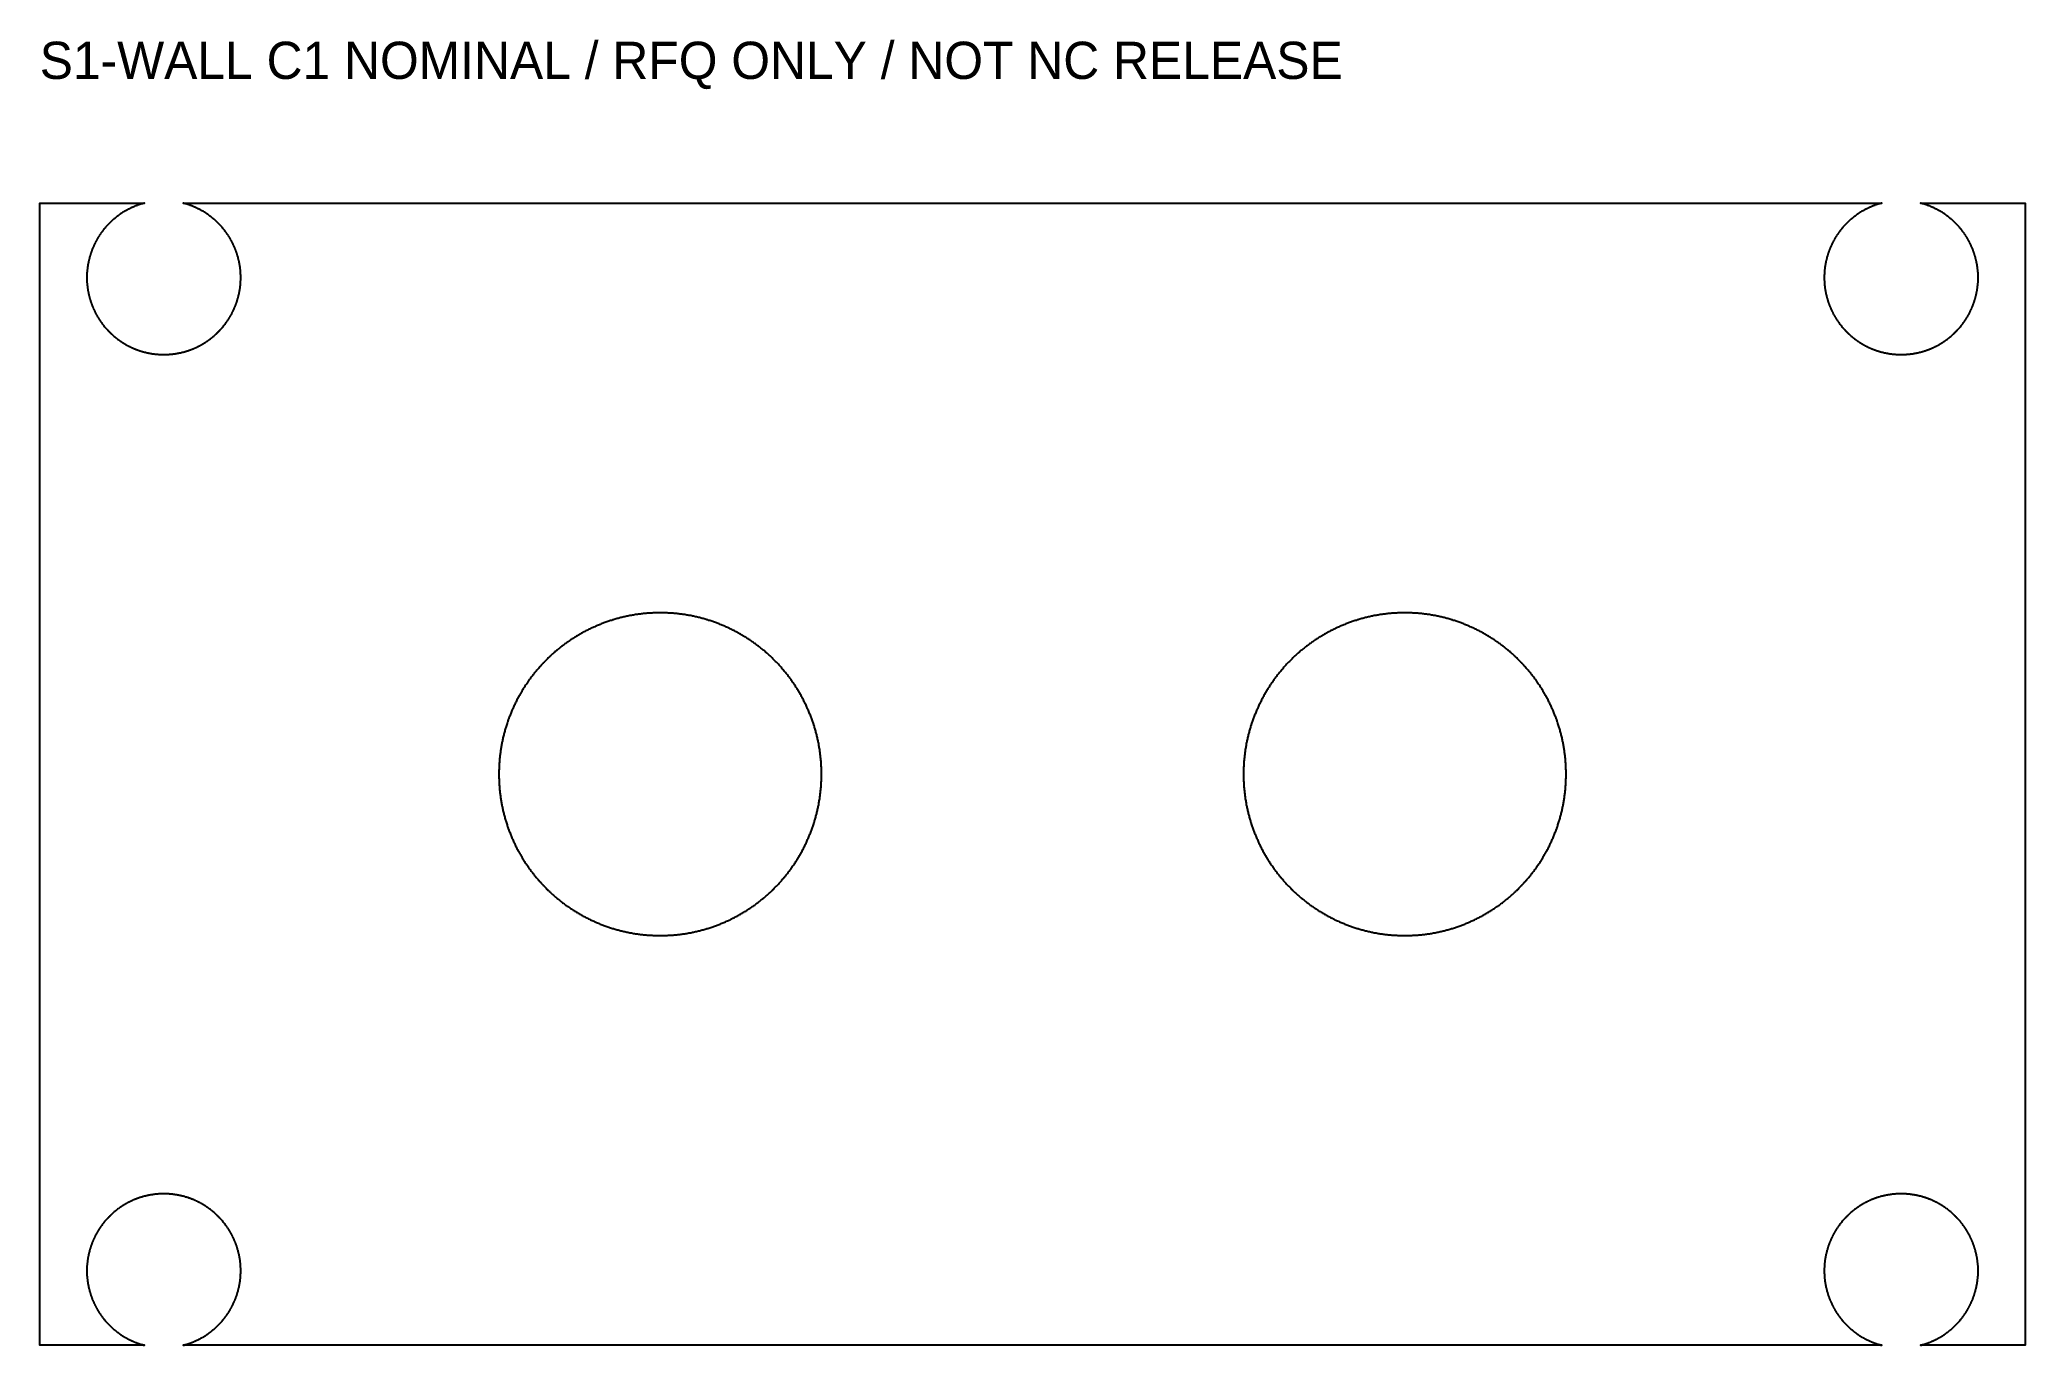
# Model space of a CAD drawing. Header units: millimetres. Extents: x 0 to 160, y 0 to 105.
import ezdxf

# ---------------------------------------------------------------- set-up
doc = ezdxf.new("R2010")
doc.units = ezdxf.units.MM
doc.layers.add('CUT', color=7, linetype='Continuous')
doc.layers.add('INFO', color=7, linetype='Continuous')

msp = doc.modelspace()

# ---------------------------------------------------------------- texts
at = {"layer": 'INFO'}
msp.add_text('S1-WALL C1 NOMINAL / RFQ ONLY / NOT NC RELEASE', height=3, dxfattribs=at).set_placement((0, 102))

# ---------------------------------------------------------------- linework, layer by layer
at = {"layer": 'CUT'}
for points in [[(151.58, 0), (151.62, 0.01), (151.65, 0.02), (151.69, 0.03), (151.73, 0.05), (151.76, 0.06), (151.8, 0.07), (151.84, 0.08), (151.87, 0.09), (151.91, 0.1), (151.94, 0.11), (151.98, 0.12), (152.02, 0.14), (152.05, 0.15), (152.09, 0.16), (152.12, 0.18), (152.16, 0.19), (152.2, 0.2), (152.23, 0.22), (152.27, 0.23), (152.3, 0.24), (152.34, 0.26), (152.37, 0.27), (152.41, 0.29), (152.44, 0.3), (152.48, 0.32), (152.51, 0.33), (152.55, 0.35), (152.58, 0.36), (152.62, 0.38), (152.65, 0.4), (152.69, 0.41), (152.72, 0.43), (152.75, 0.45), (152.79, 0.46), (152.82, 0.48), (152.86, 0.5), (152.89, 0.51), (152.92, 0.53), (152.96, 0.55), (152.99, 0.57), (153.02, 0.59), (153.06, 0.61), (153.09, 0.62), (153.12, 0.64), (153.15, 0.66), (153.19, 0.68), (153.22, 0.7), (153.25, 0.72), (153.28, 0.74), (153.32, 0.76), (153.35, 0.78), (153.38, 0.8), (153.41, 0.82), (153.44, 0.84), (153.48, 0.87), (153.51, 0.89), (153.54, 0.91), (153.57, 0.93), (153.6, 0.95), (153.63, 0.98), (153.66, 1), (153.69, 1.02), (153.72, 1.04), (153.75, 1.07), (153.78, 1.09), (153.81, 1.11), (153.84, 1.14), (153.87, 1.16), (153.9, 1.18), (153.93, 1.21), (153.96, 1.23), (153.99, 1.26), (154.02, 1.28), (154.05, 1.31), (154.08, 1.33), (154.11, 1.36), (154.14, 1.38), (154.16, 1.41), (154.19, 1.43), (154.22, 1.46), (154.25, 1.48), (154.28, 1.51), (154.3, 1.54), (154.33, 1.56), (154.36, 1.59), (154.38, 1.62), (154.41, 1.64), (154.44, 1.67), (154.46, 1.7), (154.49, 1.72), (154.52, 1.75), (154.54, 1.78), (154.57, 1.81), (154.59, 1.84), (154.62, 1.86), (154.64, 1.89), (154.67, 1.92), (154.69, 1.95), (154.72, 1.98), (154.74, 2.01), (154.77, 2.04), (154.79, 2.07), (154.82, 2.1), (154.84, 2.13), (154.86, 2.16), (154.89, 2.19), (154.91, 2.22), (154.93, 2.25), (154.96, 2.28), (154.98, 2.31), (155, 2.34), (155.02, 2.37), (155.05, 2.4), (155.07, 2.43), (155.09, 2.46), (155.11, 2.49), (155.13, 2.52), (155.16, 2.56), (155.18, 2.59), (155.2, 2.62), (155.22, 2.65), (155.24, 2.68), (155.26, 2.72), (155.28, 2.75), (155.3, 2.78), (155.32, 2.81), (155.34, 2.85), (155.36, 2.88), (155.38, 2.91), (155.39, 2.94), (155.41, 2.98), (155.43, 3.01), (155.45, 3.04), (155.47, 3.08), (155.49, 3.11), (155.5, 3.14), (155.52, 3.18), (155.54, 3.21), (155.55, 3.25), (155.57, 3.28), (155.59, 3.31), (155.6, 3.35), (155.62, 3.38), (155.64, 3.42), (155.65, 3.45), (155.67, 3.49), (155.68, 3.52), (155.7, 3.56), (155.71, 3.59), (155.73, 3.63), (155.74, 3.66), (155.76, 3.7), (155.77, 3.73), (155.78, 3.77), (155.8, 3.8), (155.81, 3.84), (155.82, 3.88), (155.84, 3.91), (155.85, 3.95), (155.86, 3.98), (155.88, 4.02), (155.89, 4.06), (155.9, 4.09), (155.91, 4.13), (155.92, 4.16), (155.93, 4.2), (155.94, 4.24), (155.95, 4.27), (155.97, 4.31), (155.98, 4.35), (155.99, 4.38), (156, 4.42), (156, 4.46), (156.01, 4.49), (156.02, 4.53), (156.03, 4.57), (156.04, 4.6), (156.05, 4.64), (156.06, 4.68), (156.07, 4.72), (156.07, 4.75), (156.08, 4.79), (156.09, 4.83), (156.1, 4.87), (156.1, 4.9), (156.11, 4.94), (156.12, 4.98), (156.12, 5.02), (156.13, 5.05), (156.13, 5.09), (156.14, 5.13), (156.14, 5.17), (156.15, 5.2), (156.15, 5.24), (156.16, 5.28), (156.16, 5.32), (156.17, 5.35), (156.17, 5.39), (156.17, 5.43), (156.18, 5.47), (156.18, 5.51), (156.18, 5.54), (156.19, 5.58), (156.19, 5.62), (156.19, 5.66), (156.19, 5.7), (156.19, 5.73), (156.2, 5.77), (156.2, 5.81), (156.2, 5.85), (156.2, 5.89), (156.2, 5.92), (156.2, 5.96), (156.2, 6), (156.2, 6.04), (156.2, 6.08), (156.2, 6.11), (156.2, 6.15), (156.2, 6.19), (156.2, 6.23), (156.19, 6.27), (156.19, 6.3), (156.19, 6.34), (156.19, 6.38), (156.19, 6.42), (156.18, 6.46), (156.18, 6.49), (156.18, 6.53), (156.17, 6.57), (156.17, 6.61), (156.17, 6.65), (156.16, 6.68), (156.16, 6.72), (156.15, 6.76), (156.15, 6.8), (156.14, 6.83), (156.14, 6.87), (156.13, 6.91), (156.13, 6.95), (156.12, 6.98), (156.12, 7.02), (156.11, 7.06), (156.1, 7.1), (156.1, 7.13), (156.09, 7.17), (156.08, 7.21), (156.07, 7.25), (156.07, 7.28), (156.06, 7.32), (156.05, 7.36), (156.04, 7.4), (156.03, 7.43), (156.02, 7.47), (156.01, 7.51), (156, 7.54), (156, 7.58), (155.99, 7.62), (155.98, 7.65), (155.97, 7.69), (155.95, 7.73), (155.94, 7.76), (155.93, 7.8), (155.92, 7.84), (155.91, 7.87), (155.9, 7.91), (155.89, 7.94), (155.88, 7.98), (155.86, 8.02), (155.85, 8.05), (155.84, 8.09), (155.82, 8.12), (155.81, 8.16), (155.8, 8.2), (155.78, 8.23), (155.77, 8.27), (155.76, 8.3), (155.74, 8.34), (155.73, 8.37), (155.71, 8.41), (155.7, 8.44), (155.68, 8.48), (155.67, 8.51), (155.65, 8.55), (155.64, 8.58), (155.62, 8.62), (155.6, 8.65), (155.59, 8.69), (155.57, 8.72), (155.55, 8.75), (155.54, 8.79), (155.52, 8.82), (155.5, 8.86), (155.49, 8.89), (155.47, 8.92), (155.45, 8.96), (155.43, 8.99), (155.41, 9.02), (155.39, 9.06), (155.38, 9.09), (155.36, 9.12), (155.34, 9.15), (155.32, 9.19), (155.3, 9.22), (155.28, 9.25), (155.26, 9.28), (155.24, 9.32), (155.22, 9.35), (155.2, 9.38), (155.18, 9.41), (155.16, 9.44), (155.13, 9.48), (155.11, 9.51), (155.09, 9.54), (155.07, 9.57), (155.05, 9.6), (155.02, 9.63), (155, 9.66), (154.98, 9.69), (154.96, 9.72), (154.93, 9.75), (154.91, 9.78), (154.89, 9.81), (154.86, 9.84), (154.84, 9.87), (154.82, 9.9), (154.79, 9.93), (154.77, 9.96), (154.74, 9.99), (154.72, 10.02), (154.69, 10.05), (154.67, 10.08), (154.64, 10.11), (154.62, 10.14), (154.59, 10.16), (154.57, 10.19), (154.54, 10.22), (154.52, 10.25), (154.49, 10.28), (154.46, 10.3), (154.44, 10.33), (154.41, 10.36), (154.38, 10.38), (154.36, 10.41), (154.33, 10.44), (154.3, 10.46), (154.28, 10.49), (154.25, 10.52), (154.22, 10.54), (154.19, 10.57), (154.16, 10.59), (154.14, 10.62), (154.11, 10.64), (154.08, 10.67), (154.05, 10.69), (154.02, 10.72), (153.99, 10.74), (153.96, 10.77), (153.93, 10.79), (153.9, 10.82), (153.87, 10.84), (153.84, 10.86), (153.81, 10.89), (153.78, 10.91), (153.75, 10.93), (153.72, 10.96), (153.69, 10.98), (153.66, 11), (153.63, 11.02), (153.6, 11.05), (153.57, 11.07), (153.54, 11.09), (153.51, 11.11), (153.48, 11.13), (153.44, 11.16), (153.41, 11.18), (153.38, 11.2), (153.35, 11.22), (153.32, 11.24), (153.28, 11.26), (153.25, 11.28), (153.22, 11.3), (153.19, 11.32), (153.15, 11.34), (153.12, 11.36), (153.09, 11.38), (153.06, 11.39), (153.02, 11.41), (152.99, 11.43), (152.96, 11.45), (152.92, 11.47), (152.89, 11.49), (152.86, 11.5), (152.82, 11.52), (152.79, 11.54), (152.75, 11.55), (152.72, 11.57), (152.69, 11.59), (152.65, 11.6), (152.62, 11.62), (152.58, 11.64), (152.55, 11.65), (152.51, 11.67), (152.48, 11.68), (152.44, 11.7), (152.41, 11.71), (152.37, 11.73), (152.34, 11.74), (152.3, 11.76), (152.27, 11.77), (152.23, 11.78), (152.2, 11.8), (152.16, 11.81), (152.12, 11.82), (152.09, 11.84), (152.05, 11.85), (152.02, 11.86), (151.98, 11.88), (151.94, 11.89), (151.91, 11.9), (151.87, 11.91), (151.84, 11.92), (151.8, 11.93), (151.76, 11.94), (151.73, 11.95), (151.69, 11.97), (151.65, 11.98), (151.62, 11.99), (151.58, 12), (151.54, 12), (151.51, 12.01), (151.47, 12.02), (151.43, 12.03), (151.4, 12.04), (151.36, 12.05), (151.32, 12.06), (151.28, 12.07), (151.25, 12.07), (151.21, 12.08), (151.17, 12.09), (151.13, 12.1), (151.1, 12.1), (151.06, 12.11), (151.02, 12.12), (150.98, 12.12), (150.95, 12.13), (150.91, 12.13), (150.87, 12.14), (150.83, 12.14), (150.8, 12.15), (150.76, 12.15), (150.72, 12.16), (150.68, 12.16), (150.65, 12.17), (150.61, 12.17), (150.57, 12.17), (150.53, 12.18), (150.49, 12.18), (150.46, 12.18), (150.42, 12.19), (150.38, 12.19), (150.34, 12.19), (150.3, 12.19), (150.27, 12.19), (150.23, 12.2), (150.19, 12.2), (150.15, 12.2), (150.11, 12.2), (150.08, 12.2), (150.04, 12.2), (150, 12.2), (149.96, 12.2), (149.92, 12.2), (149.89, 12.2), (149.85, 12.2), (149.81, 12.2), (149.77, 12.2), (149.73, 12.19), (149.7, 12.19), (149.66, 12.19), (149.62, 12.19), (149.58, 12.19), (149.54, 12.18), (149.51, 12.18), (149.47, 12.18), (149.43, 12.17), (149.39, 12.17), (149.35, 12.17), (149.32, 12.16), (149.28, 12.16), (149.24, 12.15), (149.2, 12.15), (149.17, 12.14), (149.13, 12.14), (149.09, 12.13), (149.05, 12.13), (149.02, 12.12), (148.98, 12.12), (148.94, 12.11), (148.9, 12.1), (148.87, 12.1), (148.83, 12.09), (148.79, 12.08), (148.75, 12.07), (148.72, 12.07), (148.68, 12.06), (148.64, 12.05), (148.6, 12.04), (148.57, 12.03), (148.53, 12.02), (148.49, 12.01), (148.46, 12), (148.42, 12), (148.38, 11.99), (148.35, 11.98), (148.31, 11.97), (148.27, 11.95), (148.24, 11.94), (148.2, 11.93), (148.16, 11.92), (148.13, 11.91), (148.09, 11.9), (148.06, 11.89), (148.02, 11.88), (147.98, 11.86), (147.95, 11.85), (147.91, 11.84), (147.88, 11.82), (147.84, 11.81), (147.8, 11.8), (147.77, 11.78), (147.73, 11.77), (147.7, 11.76), (147.66, 11.74), (147.63, 11.73), (147.59, 11.71), (147.56, 11.7), (147.52, 11.68), (147.49, 11.67), (147.45, 11.65), (147.42, 11.64), (147.38, 11.62), (147.35, 11.6), (147.31, 11.59), (147.28, 11.57), (147.25, 11.55), (147.21, 11.54), (147.18, 11.52), (147.14, 11.5), (147.11, 11.49), (147.08, 11.47), (147.04, 11.45), (147.01, 11.43), (146.98, 11.41), (146.94, 11.39), (146.91, 11.38), (146.88, 11.36), (146.85, 11.34), (146.81, 11.32), (146.78, 11.3), (146.75, 11.28), (146.72, 11.26), (146.68, 11.24), (146.65, 11.22), (146.62, 11.2), (146.59, 11.18), (146.56, 11.16), (146.52, 11.13), (146.49, 11.11), (146.46, 11.09), (146.43, 11.07), (146.4, 11.05), (146.37, 11.02), (146.34, 11), (146.31, 10.98), (146.28, 10.96), (146.25, 10.93), (146.22, 10.91), (146.19, 10.89), (146.16, 10.86), (146.13, 10.84), (146.1, 10.82), (146.07, 10.79), (146.04, 10.77), (146.01, 10.74), (145.98, 10.72), (145.95, 10.69), (145.92, 10.67), (145.89, 10.64), (145.86, 10.62), (145.84, 10.59), (145.81, 10.57), (145.78, 10.54), (145.75, 10.52), (145.72, 10.49), (145.7, 10.46), (145.67, 10.44), (145.64, 10.41), (145.62, 10.38), (145.59, 10.36), (145.56, 10.33), (145.54, 10.3), (145.51, 10.28), (145.48, 10.25), (145.46, 10.22), (145.43, 10.19), (145.41, 10.16), (145.38, 10.14), (145.36, 10.11), (145.33, 10.08), (145.31, 10.05), (145.28, 10.02), (145.26, 9.99), (145.23, 9.96), (145.21, 9.93), (145.18, 9.9), (145.16, 9.87), (145.14, 9.84), (145.11, 9.81), (145.09, 9.78), (145.07, 9.75), (145.04, 9.72), (145.02, 9.69), (145, 9.66), (144.98, 9.63), (144.95, 9.6), (144.93, 9.57), (144.91, 9.54), (144.89, 9.51), (144.87, 9.48), (144.84, 9.44), (144.82, 9.41), (144.8, 9.38), (144.78, 9.35), (144.76, 9.32), (144.74, 9.28), (144.72, 9.25), (144.7, 9.22), (144.68, 9.19), (144.66, 9.15), (144.64, 9.12), (144.62, 9.09), (144.61, 9.06), (144.59, 9.02), (144.57, 8.99), (144.55, 8.96), (144.53, 8.92), (144.51, 8.89), (144.5, 8.86), (144.48, 8.82), (144.46, 8.79), (144.45, 8.75), (144.43, 8.72), (144.41, 8.69), (144.4, 8.65), (144.38, 8.62), (144.36, 8.58), (144.35, 8.55), (144.33, 8.51), (144.32, 8.48), (144.3, 8.44), (144.29, 8.41), (144.27, 8.37), (144.26, 8.34), (144.24, 8.3), (144.23, 8.27), (144.22, 8.23), (144.2, 8.2), (144.19, 8.16), (144.18, 8.12), (144.16, 8.09), (144.15, 8.05), (144.14, 8.02), (144.12, 7.98), (144.11, 7.94), (144.1, 7.91), (144.09, 7.87), (144.08, 7.84), (144.07, 7.8), (144.06, 7.76), (144.05, 7.73), (144.03, 7.69), (144.02, 7.65), (144.01, 7.62), (144, 7.58), (144, 7.54), (143.99, 7.51), (143.98, 7.47), (143.97, 7.43), (143.96, 7.4), (143.95, 7.36), (143.94, 7.32), (143.93, 7.28), (143.93, 7.25), (143.92, 7.21), (143.91, 7.17), (143.9, 7.13), (143.9, 7.1), (143.89, 7.06), (143.88, 7.02), (143.88, 6.98), (143.87, 6.95), (143.87, 6.91), (143.86, 6.87), (143.86, 6.83), (143.85, 6.8), (143.85, 6.76), (143.84, 6.72), (143.84, 6.68), (143.83, 6.65), (143.83, 6.61), (143.83, 6.57), (143.82, 6.53), (143.82, 6.49), (143.82, 6.46), (143.81, 6.42), (143.81, 6.38), (143.81, 6.34), (143.81, 6.3), (143.81, 6.27), (143.8, 6.23), (143.8, 6.19), (143.8, 6.15), (143.8, 6.11), (143.8, 6.08), (143.8, 6.04), (143.8, 6), (143.8, 5.96), (143.8, 5.92), (143.8, 5.89), (143.8, 5.85), (143.8, 5.81), (143.8, 5.77), (143.81, 5.73), (143.81, 5.7), (143.81, 5.66), (143.81, 5.62), (143.81, 5.58), (143.82, 5.54), (143.82, 5.51), (143.82, 5.47), (143.83, 5.43), (143.83, 5.39), (143.83, 5.35), (143.84, 5.32), (143.84, 5.28), (143.85, 5.24), (143.85, 5.2), (143.86, 5.17), (143.86, 5.13), (143.87, 5.09), (143.87, 5.05), (143.88, 5.02), (143.88, 4.98), (143.89, 4.94), (143.9, 4.9), (143.9, 4.87), (143.91, 4.83), (143.92, 4.79), (143.93, 4.75), (143.93, 4.72), (143.94, 4.68), (143.95, 4.64), (143.96, 4.6), (143.97, 4.57), (143.98, 4.53), (143.99, 4.49), (144, 4.46), (144, 4.42), (144.01, 4.38), (144.02, 4.35), (144.03, 4.31), (144.05, 4.27), (144.06, 4.24), (144.07, 4.2), (144.08, 4.16), (144.09, 4.13), (144.1, 4.09), (144.11, 4.06), (144.12, 4.02), (144.14, 3.98), (144.15, 3.95), (144.16, 3.91), (144.18, 3.88), (144.19, 3.84), (144.2, 3.8), (144.22, 3.77), (144.23, 3.73), (144.24, 3.7), (144.26, 3.66), (144.27, 3.63), (144.29, 3.59), (144.3, 3.56), (144.32, 3.52), (144.33, 3.49), (144.35, 3.45), (144.36, 3.42), (144.38, 3.38), (144.4, 3.35), (144.41, 3.31), (144.43, 3.28), (144.45, 3.25), (144.46, 3.21), (144.48, 3.18), (144.5, 3.14), (144.51, 3.11), (144.53, 3.08), (144.55, 3.04), (144.57, 3.01), (144.59, 2.98), (144.61, 2.94), (144.62, 2.91), (144.64, 2.88), (144.66, 2.85), (144.68, 2.81), (144.7, 2.78), (144.72, 2.75), (144.74, 2.72), (144.76, 2.68), (144.78, 2.65), (144.8, 2.62), (144.82, 2.59), (144.84, 2.56), (144.87, 2.52), (144.89, 2.49), (144.91, 2.46), (144.93, 2.43), (144.95, 2.4), (144.98, 2.37), (145, 2.34), (145.02, 2.31), (145.04, 2.28), (145.07, 2.25), (145.09, 2.22), (145.11, 2.19), (145.14, 2.16), (145.16, 2.13), (145.18, 2.1), (145.21, 2.07), (145.23, 2.04), (145.26, 2.01), (145.28, 1.98), (145.31, 1.95), (145.33, 1.92), (145.36, 1.89), (145.38, 1.86), (145.41, 1.84), (145.43, 1.81), (145.46, 1.78), (145.48, 1.75), (145.51, 1.72), (145.54, 1.7), (145.56, 1.67), (145.59, 1.64), (145.62, 1.62), (145.64, 1.59), (145.67, 1.56), (145.7, 1.54), (145.72, 1.51), (145.75, 1.48), (145.78, 1.46), (145.81, 1.43), (145.84, 1.41), (145.86, 1.38), (145.89, 1.36), (145.92, 1.33), (145.95, 1.31), (145.98, 1.28), (146.01, 1.26), (146.04, 1.23), (146.07, 1.21), (146.1, 1.18), (146.13, 1.16), (146.16, 1.14), (146.19, 1.11), (146.22, 1.09), (146.25, 1.07), (146.28, 1.04), (146.31, 1.02), (146.34, 1), (146.37, 0.98), (146.4, 0.95), (146.43, 0.93), (146.46, 0.91), (146.49, 0.89), (146.52, 0.87), (146.56, 0.84), (146.59, 0.82), (146.62, 0.8), (146.65, 0.78), (146.68, 0.76), (146.72, 0.74), (146.75, 0.72), (146.78, 0.7), (146.81, 0.68), (146.85, 0.66), (146.88, 0.64), (146.91, 0.62), (146.94, 0.61), (146.98, 0.59), (147.01, 0.57), (147.04, 0.55), (147.08, 0.53), (147.11, 0.51), (147.14, 0.5), (147.18, 0.48), (147.21, 0.46), (147.25, 0.45), (147.28, 0.43), (147.31, 0.41), (147.35, 0.4), (147.38, 0.38), (147.42, 0.36), (147.45, 0.35), (147.49, 0.33), (147.52, 0.32), (147.56, 0.3), (147.59, 0.29), (147.63, 0.27), (147.66, 0.26), (147.7, 0.24), (147.73, 0.23), (147.77, 0.22), (147.8, 0.2), (147.84, 0.19), (147.88, 0.18), (147.91, 0.16), (147.95, 0.15), (147.98, 0.14), (148.02, 0.12), (148.06, 0.11), (148.09, 0.1), (148.13, 0.09), (148.16, 0.08), (148.2, 0.07), (148.24, 0.06), (148.27, 0.05), (148.31, 0.03), (148.35, 0.02), (148.38, 0.01), (148.42, 0), (148.44, 0), (11.56, 0), (11.58, 0), (11.62, 0.01), (11.65, 0.02), (11.69, 0.03), (11.73, 0.05), (11.76, 0.06), (11.8, 0.07), (11.84, 0.08), (11.87, 0.09), (11.91, 0.1), (11.94, 0.11), (11.98, 0.12), (12.02, 0.14), (12.05, 0.15), (12.09, 0.16), (12.12, 0.18), (12.16, 0.19), (12.2, 0.2), (12.23, 0.22), (12.27, 0.23), (12.3, 0.24), (12.34, 0.26), (12.37, 0.27), (12.41, 0.29), (12.44, 0.3), (12.48, 0.32), (12.51, 0.33), (12.55, 0.35), (12.58, 0.36), (12.62, 0.38), (12.65, 0.4), (12.69, 0.41), (12.72, 0.43), (12.75, 0.45), (12.79, 0.46), (12.82, 0.48), (12.86, 0.5), (12.89, 0.51), (12.92, 0.53), (12.96, 0.55), (12.99, 0.57), (13.02, 0.59), (13.06, 0.61), (13.09, 0.62), (13.12, 0.64), (13.15, 0.66), (13.19, 0.68), (13.22, 0.7), (13.25, 0.72), (13.28, 0.74), (13.32, 0.76), (13.35, 0.78), (13.38, 0.8), (13.41, 0.82), (13.44, 0.84), (13.48, 0.87), (13.51, 0.89), (13.54, 0.91), (13.57, 0.93), (13.6, 0.95), (13.63, 0.98), (13.66, 1), (13.69, 1.02), (13.72, 1.04), (13.75, 1.07), (13.78, 1.09), (13.81, 1.11), (13.84, 1.14), (13.87, 1.16), (13.9, 1.18), (13.93, 1.21), (13.96, 1.23), (13.99, 1.26), (14.02, 1.28), (14.05, 1.31), (14.08, 1.33), (14.11, 1.36), (14.14, 1.38), (14.16, 1.41), (14.19, 1.43), (14.22, 1.46), (14.25, 1.48), (14.28, 1.51), (14.3, 1.54), (14.33, 1.56), (14.36, 1.59), (14.38, 1.62), (14.41, 1.64), (14.44, 1.67), (14.46, 1.7), (14.49, 1.72), (14.52, 1.75), (14.54, 1.78), (14.57, 1.81), (14.59, 1.84), (14.62, 1.86), (14.64, 1.89), (14.67, 1.92), (14.69, 1.95), (14.72, 1.98), (14.74, 2.01), (14.77, 2.04), (14.79, 2.07), (14.82, 2.1), (14.84, 2.13), (14.86, 2.16), (14.89, 2.19), (14.91, 2.22), (14.93, 2.25), (14.96, 2.28), (14.98, 2.31), (15, 2.34), (15.02, 2.37), (15.05, 2.4), (15.07, 2.43), (15.09, 2.46), (15.11, 2.49), (15.13, 2.52), (15.16, 2.56), (15.18, 2.59), (15.2, 2.62), (15.22, 2.65), (15.24, 2.68), (15.26, 2.72), (15.28, 2.75), (15.3, 2.78), (15.32, 2.81), (15.34, 2.85), (15.36, 2.88), (15.38, 2.91), (15.39, 2.94), (15.41, 2.98), (15.43, 3.01), (15.45, 3.04), (15.47, 3.08), (15.49, 3.11), (15.5, 3.14), (15.52, 3.18), (15.54, 3.21), (15.55, 3.25), (15.57, 3.28), (15.59, 3.31), (15.6, 3.35), (15.62, 3.38), (15.64, 3.42), (15.65, 3.45), (15.67, 3.49), (15.68, 3.52), (15.7, 3.56), (15.71, 3.59), (15.73, 3.63), (15.74, 3.66), (15.76, 3.7), (15.77, 3.73), (15.78, 3.77), (15.8, 3.8), (15.81, 3.84), (15.82, 3.88), (15.84, 3.91), (15.85, 3.95), (15.86, 3.98), (15.88, 4.02), (15.89, 4.06), (15.9, 4.09), (15.91, 4.13), (15.92, 4.16), (15.93, 4.2), (15.94, 4.24), (15.95, 4.27), (15.97, 4.31), (15.98, 4.35), (15.99, 4.38), (16, 4.42), (16, 4.46), (16.01, 4.49), (16.02, 4.53), (16.03, 4.57), (16.04, 4.6), (16.05, 4.64), (16.06, 4.68), (16.07, 4.72), (16.07, 4.75), (16.08, 4.79), (16.09, 4.83), (16.1, 4.87), (16.1, 4.9), (16.11, 4.94), (16.12, 4.98), (16.12, 5.02), (16.13, 5.05), (16.13, 5.09), (16.14, 5.13), (16.14, 5.17), (16.15, 5.2), (16.15, 5.24), (16.16, 5.28), (16.16, 5.32), (16.17, 5.35), (16.17, 5.39), (16.17, 5.43), (16.18, 5.47), (16.18, 5.51), (16.18, 5.54), (16.19, 5.58), (16.19, 5.62), (16.19, 5.66), (16.19, 5.7), (16.19, 5.73), (16.2, 5.77), (16.2, 5.81), (16.2, 5.85), (16.2, 5.89), (16.2, 5.92), (16.2, 5.96), (16.2, 6), (16.2, 6.04), (16.2, 6.08), (16.2, 6.11), (16.2, 6.15), (16.2, 6.19), (16.2, 6.23), (16.19, 6.27), (16.19, 6.3), (16.19, 6.34), (16.19, 6.38), (16.19, 6.42), (16.18, 6.46), (16.18, 6.49), (16.18, 6.53), (16.17, 6.57), (16.17, 6.61), (16.17, 6.65), (16.16, 6.68), (16.16, 6.72), (16.15, 6.76), (16.15, 6.8), (16.14, 6.83), (16.14, 6.87), (16.13, 6.91), (16.13, 6.95), (16.12, 6.98), (16.12, 7.02), (16.11, 7.06), (16.1, 7.1), (16.1, 7.13), (16.09, 7.17), (16.08, 7.21), (16.07, 7.25), (16.07, 7.28), (16.06, 7.32), (16.05, 7.36), (16.04, 7.4), (16.03, 7.43), (16.02, 7.47), (16.01, 7.51), (16, 7.54), (16, 7.58), (15.99, 7.62), (15.98, 7.65), (15.97, 7.69), (15.95, 7.73), (15.94, 7.76), (15.93, 7.8), (15.92, 7.84), (15.91, 7.87), (15.9, 7.91), (15.89, 7.94), (15.88, 7.98), (15.86, 8.02), (15.85, 8.05), (15.84, 8.09), (15.82, 8.12), (15.81, 8.16), (15.8, 8.2), (15.78, 8.23), (15.77, 8.27), (15.76, 8.3), (15.74, 8.34), (15.73, 8.37), (15.71, 8.41), (15.7, 8.44), (15.68, 8.48), (15.67, 8.51), (15.65, 8.55), (15.64, 8.58), (15.62, 8.62), (15.6, 8.65), (15.59, 8.69), (15.57, 8.72), (15.55, 8.75), (15.54, 8.79), (15.52, 8.82), (15.5, 8.86), (15.49, 8.89), (15.47, 8.92), (15.45, 8.96), (15.43, 8.99), (15.41, 9.02), (15.39, 9.06), (15.38, 9.09), (15.36, 9.12), (15.34, 9.15), (15.32, 9.19), (15.3, 9.22), (15.28, 9.25), (15.26, 9.28), (15.24, 9.32), (15.22, 9.35), (15.2, 9.38), (15.18, 9.41), (15.16, 9.44), (15.13, 9.48), (15.11, 9.51), (15.09, 9.54), (15.07, 9.57), (15.05, 9.6), (15.02, 9.63), (15, 9.66), (14.98, 9.69), (14.96, 9.72), (14.93, 9.75), (14.91, 9.78), (14.89, 9.81), (14.86, 9.84), (14.84, 9.87), (14.82, 9.9), (14.79, 9.93), (14.77, 9.96), (14.74, 9.99), (14.72, 10.02), (14.69, 10.05), (14.67, 10.08), (14.64, 10.11), (14.62, 10.14), (14.59, 10.16), (14.57, 10.19), (14.54, 10.22), (14.52, 10.25), (14.49, 10.28), (14.46, 10.3), (14.44, 10.33), (14.41, 10.36), (14.38, 10.38), (14.36, 10.41), (14.33, 10.44), (14.3, 10.46), (14.28, 10.49), (14.25, 10.52), (14.22, 10.54), (14.19, 10.57), (14.16, 10.59), (14.14, 10.62), (14.11, 10.64), (14.08, 10.67), (14.05, 10.69), (14.02, 10.72), (13.99, 10.74), (13.96, 10.77), (13.93, 10.79), (13.9, 10.82), (13.87, 10.84), (13.84, 10.86), (13.81, 10.89), (13.78, 10.91), (13.75, 10.93), (13.72, 10.96), (13.69, 10.98), (13.66, 11), (13.63, 11.02), (13.6, 11.05), (13.57, 11.07), (13.54, 11.09), (13.51, 11.11), (13.48, 11.13), (13.44, 11.16), (13.41, 11.18), (13.38, 11.2), (13.35, 11.22), (13.32, 11.24), (13.28, 11.26), (13.25, 11.28), (13.22, 11.3), (13.19, 11.32), (13.15, 11.34), (13.12, 11.36), (13.09, 11.38), (13.06, 11.39), (13.02, 11.41), (12.99, 11.43), (12.96, 11.45), (12.92, 11.47), (12.89, 11.49), (12.86, 11.5), (12.82, 11.52), (12.79, 11.54), (12.75, 11.55), (12.72, 11.57), (12.69, 11.59), (12.65, 11.6), (12.62, 11.62), (12.58, 11.64), (12.55, 11.65), (12.51, 11.67), (12.48, 11.68), (12.44, 11.7), (12.41, 11.71), (12.37, 11.73), (12.34, 11.74), (12.3, 11.76), (12.27, 11.77), (12.23, 11.78), (12.2, 11.8), (12.16, 11.81), (12.12, 11.82), (12.09, 11.84), (12.05, 11.85), (12.02, 11.86), (11.98, 11.88), (11.94, 11.89), (11.91, 11.9), (11.87, 11.91), (11.84, 11.92), (11.8, 11.93), (11.76, 11.94), (11.73, 11.95), (11.69, 11.97), (11.65, 11.98), (11.62, 11.99), (11.58, 12), (11.54, 12), (11.51, 12.01), (11.47, 12.02), (11.43, 12.03), (11.4, 12.04), (11.36, 12.05), (11.32, 12.06), (11.28, 12.07), (11.25, 12.07), (11.21, 12.08), (11.17, 12.09), (11.13, 12.1), (11.1, 12.1), (11.06, 12.11), (11.02, 12.12), (10.98, 12.12), (10.95, 12.13), (10.91, 12.13), (10.87, 12.14), (10.83, 12.14), (10.8, 12.15), (10.76, 12.15), (10.72, 12.16), (10.68, 12.16), (10.65, 12.17), (10.61, 12.17), (10.57, 12.17), (10.53, 12.18), (10.49, 12.18), (10.46, 12.18), (10.42, 12.19), (10.38, 12.19), (10.34, 12.19), (10.3, 12.19), (10.27, 12.19), (10.23, 12.2), (10.19, 12.2), (10.15, 12.2), (10.11, 12.2), (10.08, 12.2), (10.04, 12.2), (10, 12.2), (9.96, 12.2), (9.92, 12.2), (9.89, 12.2), (9.85, 12.2), (9.81, 12.2), (9.77, 12.2), (9.73, 12.19), (9.7, 12.19), (9.66, 12.19), (9.62, 12.19), (9.58, 12.19), (9.54, 12.18), (9.51, 12.18), (9.47, 12.18), (9.43, 12.17), (9.39, 12.17), (9.35, 12.17), (9.32, 12.16), (9.28, 12.16), (9.24, 12.15), (9.2, 12.15), (9.17, 12.14), (9.13, 12.14), (9.09, 12.13), (9.05, 12.13), (9.02, 12.12), (8.98, 12.12), (8.94, 12.11), (8.9, 12.1), (8.87, 12.1), (8.83, 12.09), (8.79, 12.08), (8.75, 12.07), (8.72, 12.07), (8.68, 12.06), (8.64, 12.05), (8.6, 12.04), (8.57, 12.03), (8.53, 12.02), (8.49, 12.01), (8.46, 12), (8.42, 12), (8.38, 11.99), (8.35, 11.98), (8.31, 11.97), (8.27, 11.95), (8.24, 11.94), (8.2, 11.93), (8.16, 11.92), (8.13, 11.91), (8.09, 11.9), (8.06, 11.89), (8.02, 11.88), (7.98, 11.86), (7.95, 11.85), (7.91, 11.84), (7.88, 11.82), (7.84, 11.81), (7.8, 11.8), (7.77, 11.78), (7.73, 11.77), (7.7, 11.76), (7.66, 11.74), (7.63, 11.73), (7.59, 11.71), (7.56, 11.7), (7.52, 11.68), (7.49, 11.67), (7.45, 11.65), (7.42, 11.64), (7.38, 11.62), (7.35, 11.6), (7.31, 11.59), (7.28, 11.57), (7.25, 11.55), (7.21, 11.54), (7.18, 11.52), (7.14, 11.5), (7.11, 11.49), (7.08, 11.47), (7.04, 11.45), (7.01, 11.43), (6.98, 11.41), (6.94, 11.39), (6.91, 11.38), (6.88, 11.36), (6.85, 11.34), (6.81, 11.32), (6.78, 11.3), (6.75, 11.28), (6.72, 11.26), (6.68, 11.24), (6.65, 11.22), (6.62, 11.2), (6.59, 11.18), (6.56, 11.16), (6.52, 11.13), (6.49, 11.11), (6.46, 11.09), (6.43, 11.07), (6.4, 11.05), (6.37, 11.02), (6.34, 11), (6.31, 10.98), (6.28, 10.96), (6.25, 10.93), (6.22, 10.91), (6.19, 10.89), (6.16, 10.86), (6.13, 10.84), (6.1, 10.82), (6.07, 10.79), (6.04, 10.77), (6.01, 10.74), (5.98, 10.72), (5.95, 10.69), (5.92, 10.67), (5.89, 10.64), (5.86, 10.62), (5.84, 10.59), (5.81, 10.57), (5.78, 10.54), (5.75, 10.52), (5.72, 10.49), (5.7, 10.46), (5.67, 10.44), (5.64, 10.41), (5.62, 10.38), (5.59, 10.36), (5.56, 10.33), (5.54, 10.3), (5.51, 10.28), (5.48, 10.25), (5.46, 10.22), (5.43, 10.19), (5.41, 10.16), (5.38, 10.14), (5.36, 10.11), (5.33, 10.08), (5.31, 10.05), (5.28, 10.02), (5.26, 9.99), (5.23, 9.96), (5.21, 9.93), (5.18, 9.9), (5.16, 9.87), (5.14, 9.84), (5.11, 9.81), (5.09, 9.78), (5.07, 9.75), (5.04, 9.72), (5.02, 9.69), (5, 9.66), (4.98, 9.63), (4.95, 9.6), (4.93, 9.57), (4.91, 9.54), (4.89, 9.51), (4.87, 9.48), (4.84, 9.44), (4.82, 9.41), (4.8, 9.38), (4.78, 9.35), (4.76, 9.32), (4.74, 9.28), (4.72, 9.25), (4.7, 9.22), (4.68, 9.19), (4.66, 9.15), (4.64, 9.12), (4.62, 9.09), (4.61, 9.06), (4.59, 9.02), (4.57, 8.99), (4.55, 8.96), (4.53, 8.92), (4.51, 8.89), (4.5, 8.86), (4.48, 8.82), (4.46, 8.79), (4.45, 8.75), (4.43, 8.72), (4.41, 8.69), (4.4, 8.65), (4.38, 8.62), (4.36, 8.58), (4.35, 8.55), (4.33, 8.51), (4.32, 8.48), (4.3, 8.44), (4.29, 8.41), (4.27, 8.37), (4.26, 8.34), (4.24, 8.3), (4.23, 8.27), (4.22, 8.23), (4.2, 8.2), (4.19, 8.16), (4.18, 8.12), (4.16, 8.09), (4.15, 8.05), (4.14, 8.02), (4.12, 7.98), (4.11, 7.94), (4.1, 7.91), (4.09, 7.87), (4.08, 7.84), (4.07, 7.8), (4.06, 7.76), (4.05, 7.73), (4.03, 7.69), (4.02, 7.65), (4.01, 7.62), (4, 7.58), (4, 7.54), (3.99, 7.51), (3.98, 7.47), (3.97, 7.43), (3.96, 7.4), (3.95, 7.36), (3.94, 7.32), (3.93, 7.28), (3.93, 7.25), (3.92, 7.21), (3.91, 7.17), (3.9, 7.13), (3.9, 7.1), (3.89, 7.06), (3.88, 7.02), (3.88, 6.98), (3.87, 6.95), (3.87, 6.91), (3.86, 6.87), (3.86, 6.83), (3.85, 6.8), (3.85, 6.76), (3.84, 6.72), (3.84, 6.68), (3.83, 6.65), (3.83, 6.61), (3.83, 6.57), (3.82, 6.53), (3.82, 6.49), (3.82, 6.46), (3.81, 6.42), (3.81, 6.38), (3.81, 6.34), (3.81, 6.3), (3.81, 6.27), (3.8, 6.23), (3.8, 6.19), (3.8, 6.15), (3.8, 6.11), (3.8, 6.08), (3.8, 6.04), (3.8, 6), (3.8, 5.96), (3.8, 5.92), (3.8, 5.89), (3.8, 5.85), (3.8, 5.81), (3.8, 5.77), (3.81, 5.73), (3.81, 5.7), (3.81, 5.66), (3.81, 5.62), (3.81, 5.58), (3.82, 5.54), (3.82, 5.51), (3.82, 5.47), (3.83, 5.43), (3.83, 5.39), (3.83, 5.35), (3.84, 5.32), (3.84, 5.28), (3.85, 5.24), (3.85, 5.2), (3.86, 5.17), (3.86, 5.13), (3.87, 5.09), (3.87, 5.05), (3.88, 5.02), (3.88, 4.98), (3.89, 4.94), (3.9, 4.9), (3.9, 4.87), (3.91, 4.83), (3.92, 4.79), (3.93, 4.75), (3.93, 4.72), (3.94, 4.68), (3.95, 4.64), (3.96, 4.6), (3.97, 4.57), (3.98, 4.53), (3.99, 4.49), (4, 4.46), (4, 4.42), (4.01, 4.38), (4.02, 4.35), (4.03, 4.31), (4.05, 4.27), (4.06, 4.24), (4.07, 4.2), (4.08, 4.16), (4.09, 4.13), (4.1, 4.09), (4.11, 4.06), (4.12, 4.02), (4.14, 3.98), (4.15, 3.95), (4.16, 3.91), (4.18, 3.88), (4.19, 3.84), (4.2, 3.8), (4.22, 3.77), (4.23, 3.73), (4.24, 3.7), (4.26, 3.66), (4.27, 3.63), (4.29, 3.59), (4.3, 3.56), (4.32, 3.52), (4.33, 3.49), (4.35, 3.45), (4.36, 3.42), (4.38, 3.38), (4.4, 3.35), (4.41, 3.31), (4.43, 3.28), (4.45, 3.25), (4.46, 3.21), (4.48, 3.18), (4.5, 3.14), (4.51, 3.11), (4.53, 3.08), (4.55, 3.04), (4.57, 3.01), (4.59, 2.98), (4.61, 2.94), (4.62, 2.91), (4.64, 2.88), (4.66, 2.85), (4.68, 2.81), (4.7, 2.78), (4.72, 2.75), (4.74, 2.72), (4.76, 2.68), (4.78, 2.65), (4.8, 2.62), (4.82, 2.59), (4.84, 2.56), (4.87, 2.52), (4.89, 2.49), (4.91, 2.46), (4.93, 2.43), (4.95, 2.4), (4.98, 2.37), (5, 2.34), (5.02, 2.31), (5.04, 2.28), (5.07, 2.25), (5.09, 2.22), (5.11, 2.19), (5.14, 2.16), (5.16, 2.13), (5.18, 2.1), (5.21, 2.07), (5.23, 2.04), (5.26, 2.01), (5.28, 1.98), (5.31, 1.95), (5.33, 1.92), (5.36, 1.89), (5.38, 1.86), (5.41, 1.84), (5.43, 1.81), (5.46, 1.78), (5.48, 1.75), (5.51, 1.72), (5.54, 1.7), (5.56, 1.67), (5.59, 1.64), (5.62, 1.62), (5.64, 1.59), (5.67, 1.56), (5.7, 1.54), (5.72, 1.51), (5.75, 1.48), (5.78, 1.46), (5.81, 1.43), (5.84, 1.41), (5.86, 1.38), (5.89, 1.36), (5.92, 1.33), (5.95, 1.31), (5.98, 1.28), (6.01, 1.26), (6.04, 1.23), (6.07, 1.21), (6.1, 1.18), (6.13, 1.16), (6.16, 1.14), (6.19, 1.11), (6.22, 1.09), (6.25, 1.07), (6.28, 1.04), (6.31, 1.02), (6.34, 1), (6.37, 0.98), (6.4, 0.95), (6.43, 0.93), (6.46, 0.91), (6.49, 0.89), (6.52, 0.87), (6.56, 0.84), (6.59, 0.82), (6.62, 0.8), (6.65, 0.78), (6.68, 0.76), (6.72, 0.74), (6.75, 0.72), (6.78, 0.7), (6.81, 0.68), (6.85, 0.66), (6.88, 0.64), (6.91, 0.62), (6.94, 0.61), (6.98, 0.59), (7.01, 0.57), (7.04, 0.55), (7.08, 0.53), (7.11, 0.51), (7.14, 0.5), (7.18, 0.48), (7.21, 0.46), (7.25, 0.45), (7.28, 0.43), (7.31, 0.41), (7.35, 0.4), (7.38, 0.38), (7.42, 0.36), (7.45, 0.35), (7.49, 0.33), (7.52, 0.32), (7.56, 0.3), (7.59, 0.29), (7.63, 0.27), (7.66, 0.26), (7.7, 0.24), (7.73, 0.23), (7.77, 0.22), (7.8, 0.2), (7.84, 0.19), (7.88, 0.18), (7.91, 0.16), (7.95, 0.15), (7.98, 0.14), (8.02, 0.12), (8.06, 0.11), (8.09, 0.1), (8.13, 0.09), (8.16, 0.08), (8.2, 0.07), (8.24, 0.06), (8.27, 0.05), (8.31, 0.03), (8.35, 0.02), (8.38, 0.01), (8.42, 0), (8.44, 0), (0, 0), (0, 92), (8.44, 92), (8.42, 92), (8.38, 91.99), (8.35, 91.98), (8.31, 91.97), (8.27, 91.95), (8.24, 91.94), (8.2, 91.93), (8.16, 91.92), (8.13, 91.91), (8.09, 91.9), (8.06, 91.89), (8.02, 91.88), (7.98, 91.86), (7.95, 91.85), (7.91, 91.84), (7.88, 91.82), (7.84, 91.81), (7.8, 91.8), (7.77, 91.78), (7.73, 91.77), (7.7, 91.76), (7.66, 91.74), (7.63, 91.73), (7.59, 91.71), (7.56, 91.7), (7.52, 91.68), (7.49, 91.67), (7.45, 91.65), (7.42, 91.64), (7.38, 91.62), (7.35, 91.6), (7.31, 91.59), (7.28, 91.57), (7.25, 91.55), (7.21, 91.54), (7.18, 91.52), (7.14, 91.5), (7.11, 91.49), (7.08, 91.47), (7.04, 91.45), (7.01, 91.43), (6.98, 91.41), (6.94, 91.39), (6.91, 91.38), (6.88, 91.36), (6.85, 91.34), (6.81, 91.32), (6.78, 91.3), (6.75, 91.28), (6.72, 91.26), (6.68, 91.24), (6.65, 91.22), (6.62, 91.2), (6.59, 91.18), (6.56, 91.16), (6.52, 91.13), (6.49, 91.11), (6.46, 91.09), (6.43, 91.07), (6.4, 91.05), (6.37, 91.02), (6.34, 91), (6.31, 90.98), (6.28, 90.96), (6.25, 90.93), (6.22, 90.91), (6.19, 90.89), (6.16, 90.86), (6.13, 90.84), (6.1, 90.82), (6.07, 90.79), (6.04, 90.77), (6.01, 90.74), (5.98, 90.72), (5.95, 90.69), (5.92, 90.67), (5.89, 90.64), (5.86, 90.62), (5.84, 90.59), (5.81, 90.57), (5.78, 90.54), (5.75, 90.52), (5.72, 90.49), (5.7, 90.46), (5.67, 90.44), (5.64, 90.41), (5.62, 90.38), (5.59, 90.36), (5.56, 90.33), (5.54, 90.3), (5.51, 90.28), (5.48, 90.25), (5.46, 90.22), (5.43, 90.19), (5.41, 90.16), (5.38, 90.14), (5.36, 90.11), (5.33, 90.08), (5.31, 90.05), (5.28, 90.02), (5.26, 89.99), (5.23, 89.96), (5.21, 89.93), (5.18, 89.9), (5.16, 89.87), (5.14, 89.84), (5.11, 89.81), (5.09, 89.78), (5.07, 89.75), (5.04, 89.72), (5.02, 89.69), (5, 89.66), (4.98, 89.63), (4.95, 89.6), (4.93, 89.57), (4.91, 89.54), (4.89, 89.51), (4.87, 89.48), (4.84, 89.44), (4.82, 89.41), (4.8, 89.38), (4.78, 89.35), (4.76, 89.32), (4.74, 89.28), (4.72, 89.25), (4.7, 89.22), (4.68, 89.19), (4.66, 89.15), (4.64, 89.12), (4.62, 89.09), (4.61, 89.06), (4.59, 89.02), (4.57, 88.99), (4.55, 88.96), (4.53, 88.92), (4.51, 88.89), (4.5, 88.86), (4.48, 88.82), (4.46, 88.79), (4.45, 88.75), (4.43, 88.72), (4.41, 88.69), (4.4, 88.65), (4.38, 88.62), (4.36, 88.58), (4.35, 88.55), (4.33, 88.51), (4.32, 88.48), (4.3, 88.44), (4.29, 88.41), (4.27, 88.37), (4.26, 88.34), (4.24, 88.3), (4.23, 88.27), (4.22, 88.23), (4.2, 88.2), (4.19, 88.16), (4.18, 88.12), (4.16, 88.09), (4.15, 88.05), (4.14, 88.02), (4.12, 87.98), (4.11, 87.94), (4.1, 87.91), (4.09, 87.87), (4.08, 87.84), (4.07, 87.8), (4.06, 87.76), (4.05, 87.73), (4.03, 87.69), (4.02, 87.65), (4.01, 87.62), (4, 87.58), (4, 87.54), (3.99, 87.51), (3.98, 87.47), (3.97, 87.43), (3.96, 87.4), (3.95, 87.36), (3.94, 87.32), (3.93, 87.28), (3.93, 87.25), (3.92, 87.21), (3.91, 87.17), (3.9, 87.13), (3.9, 87.1), (3.89, 87.06), (3.88, 87.02), (3.88, 86.98), (3.87, 86.95), (3.87, 86.91), (3.86, 86.87), (3.86, 86.83), (3.85, 86.8), (3.85, 86.76), (3.84, 86.72), (3.84, 86.68), (3.83, 86.65), (3.83, 86.61), (3.83, 86.57), (3.82, 86.53), (3.82, 86.49), (3.82, 86.46), (3.81, 86.42), (3.81, 86.38), (3.81, 86.34), (3.81, 86.3), (3.81, 86.27), (3.8, 86.23), (3.8, 86.19), (3.8, 86.15), (3.8, 86.11), (3.8, 86.08), (3.8, 86.04), (3.8, 86), (3.8, 85.96), (3.8, 85.92), (3.8, 85.89), (3.8, 85.85), (3.8, 85.81), (3.8, 85.77), (3.81, 85.73), (3.81, 85.7), (3.81, 85.66), (3.81, 85.62), (3.81, 85.58), (3.82, 85.54), (3.82, 85.51), (3.82, 85.47), (3.83, 85.43), (3.83, 85.39), (3.83, 85.35), (3.84, 85.32), (3.84, 85.28), (3.85, 85.24), (3.85, 85.2), (3.86, 85.17), (3.86, 85.13), (3.87, 85.09), (3.87, 85.05), (3.88, 85.02), (3.88, 84.98), (3.89, 84.94), (3.9, 84.9), (3.9, 84.87), (3.91, 84.83), (3.92, 84.79), (3.93, 84.75), (3.93, 84.72), (3.94, 84.68), (3.95, 84.64), (3.96, 84.6), (3.97, 84.57), (3.98, 84.53), (3.99, 84.49), (4, 84.46), (4, 84.42), (4.01, 84.38), (4.02, 84.35), (4.03, 84.31), (4.05, 84.27), (4.06, 84.24), (4.07, 84.2), (4.08, 84.16), (4.09, 84.13), (4.1, 84.09), (4.11, 84.06), (4.12, 84.02), (4.14, 83.98), (4.15, 83.95), (4.16, 83.91), (4.18, 83.88), (4.19, 83.84), (4.2, 83.8), (4.22, 83.77), (4.23, 83.73), (4.24, 83.7), (4.26, 83.66), (4.27, 83.63), (4.29, 83.59), (4.3, 83.56), (4.32, 83.52), (4.33, 83.49), (4.35, 83.45), (4.36, 83.42), (4.38, 83.38), (4.4, 83.35), (4.41, 83.31), (4.43, 83.28), (4.45, 83.25), (4.46, 83.21), (4.48, 83.18), (4.5, 83.14), (4.51, 83.11), (4.53, 83.08), (4.55, 83.04), (4.57, 83.01), (4.59, 82.98), (4.61, 82.94), (4.62, 82.91), (4.64, 82.88), (4.66, 82.85), (4.68, 82.81), (4.7, 82.78), (4.72, 82.75), (4.74, 82.72), (4.76, 82.68), (4.78, 82.65), (4.8, 82.62), (4.82, 82.59), (4.84, 82.56), (4.87, 82.52), (4.89, 82.49), (4.91, 82.46), (4.93, 82.43), (4.95, 82.4), (4.98, 82.37), (5, 82.34), (5.02, 82.31), (5.04, 82.28), (5.07, 82.25), (5.09, 82.22), (5.11, 82.19), (5.14, 82.16), (5.16, 82.13), (5.18, 82.1), (5.21, 82.07), (5.23, 82.04), (5.26, 82.01), (5.28, 81.98), (5.31, 81.95), (5.33, 81.92), (5.36, 81.89), (5.38, 81.86), (5.41, 81.84), (5.43, 81.81), (5.46, 81.78), (5.48, 81.75), (5.51, 81.72), (5.54, 81.7), (5.56, 81.67), (5.59, 81.64), (5.62, 81.62), (5.64, 81.59), (5.67, 81.56), (5.7, 81.54), (5.72, 81.51), (5.75, 81.48), (5.78, 81.46), (5.81, 81.43), (5.84, 81.41), (5.86, 81.38), (5.89, 81.36), (5.92, 81.33), (5.95, 81.31), (5.98, 81.28), (6.01, 81.26), (6.04, 81.23), (6.07, 81.21), (6.1, 81.18), (6.13, 81.16), (6.16, 81.14), (6.19, 81.11), (6.22, 81.09), (6.25, 81.07), (6.28, 81.04), (6.31, 81.02), (6.34, 81), (6.37, 80.98), (6.4, 80.95), (6.43, 80.93), (6.46, 80.91), (6.49, 80.89), (6.52, 80.87), (6.56, 80.84), (6.59, 80.82), (6.62, 80.8), (6.65, 80.78), (6.68, 80.76), (6.72, 80.74), (6.75, 80.72), (6.78, 80.7), (6.81, 80.68), (6.85, 80.66), (6.88, 80.64), (6.91, 80.62), (6.94, 80.61), (6.98, 80.59), (7.01, 80.57), (7.04, 80.55), (7.08, 80.53), (7.11, 80.51), (7.14, 80.5), (7.18, 80.48), (7.21, 80.46), (7.25, 80.45), (7.28, 80.43), (7.31, 80.41), (7.35, 80.4), (7.38, 80.38), (7.42, 80.36), (7.45, 80.35), (7.49, 80.33), (7.52, 80.32), (7.56, 80.3), (7.59, 80.29), (7.63, 80.27), (7.66, 80.26), (7.7, 80.24), (7.73, 80.23), (7.77, 80.22), (7.8, 80.2), (7.84, 80.19), (7.88, 80.18), (7.91, 80.16), (7.95, 80.15), (7.98, 80.14), (8.02, 80.12), (8.06, 80.11), (8.09, 80.1), (8.13, 80.09), (8.16, 80.08), (8.2, 80.07), (8.24, 80.06), (8.27, 80.05), (8.31, 80.03), (8.35, 80.02), (8.38, 80.01), (8.42, 80), (8.46, 80), (8.49, 79.99), (8.53, 79.98), (8.57, 79.97), (8.6, 79.96), (8.64, 79.95), (8.68, 79.94), (8.72, 79.93), (8.75, 79.93), (8.79, 79.92), (8.83, 79.91), (8.87, 79.9), (8.9, 79.9), (8.94, 79.89), (8.98, 79.88), (9.02, 79.88), (9.05, 79.87), (9.09, 79.87), (9.13, 79.86), (9.17, 79.86), (9.2, 79.85), (9.24, 79.85), (9.28, 79.84), (9.32, 79.84), (9.35, 79.83), (9.39, 79.83), (9.43, 79.83), (9.47, 79.82), (9.51, 79.82), (9.54, 79.82), (9.58, 79.81), (9.62, 79.81), (9.66, 79.81), (9.7, 79.81), (9.73, 79.81), (9.77, 79.8), (9.81, 79.8), (9.85, 79.8), (9.89, 79.8), (9.92, 79.8), (9.96, 79.8), (10, 79.8), (10.04, 79.8), (10.08, 79.8), (10.11, 79.8), (10.15, 79.8), (10.19, 79.8), (10.23, 79.8), (10.27, 79.81), (10.3, 79.81), (10.34, 79.81), (10.38, 79.81), (10.42, 79.81), (10.46, 79.82), (10.49, 79.82), (10.53, 79.82), (10.57, 79.83), (10.61, 79.83), (10.65, 79.83), (10.68, 79.84), (10.72, 79.84), (10.76, 79.85), (10.8, 79.85), (10.83, 79.86), (10.87, 79.86), (10.91, 79.87), (10.95, 79.87), (10.98, 79.88), (11.02, 79.88), (11.06, 79.89), (11.1, 79.9), (11.13, 79.9), (11.17, 79.91), (11.21, 79.92), (11.25, 79.93), (11.28, 79.93), (11.32, 79.94), (11.36, 79.95), (11.4, 79.96), (11.43, 79.97), (11.47, 79.98), (11.51, 79.99), (11.54, 80), (11.58, 80), (11.62, 80.01), (11.65, 80.02), (11.69, 80.03), (11.73, 80.05), (11.76, 80.06), (11.8, 80.07), (11.84, 80.08), (11.87, 80.09), (11.91, 80.1), (11.94, 80.11), (11.98, 80.12), (12.02, 80.14), (12.05, 80.15), (12.09, 80.16), (12.12, 80.18), (12.16, 80.19), (12.2, 80.2), (12.23, 80.22), (12.27, 80.23), (12.3, 80.24), (12.34, 80.26), (12.37, 80.27), (12.41, 80.29), (12.44, 80.3), (12.48, 80.32), (12.51, 80.33), (12.55, 80.35), (12.58, 80.36), (12.62, 80.38), (12.65, 80.4), (12.69, 80.41), (12.72, 80.43), (12.75, 80.45), (12.79, 80.46), (12.82, 80.48), (12.86, 80.5), (12.89, 80.51), (12.92, 80.53), (12.96, 80.55), (12.99, 80.57), (13.02, 80.59), (13.06, 80.61), (13.09, 80.62), (13.12, 80.64), (13.15, 80.66), (13.19, 80.68), (13.22, 80.7), (13.25, 80.72), (13.28, 80.74), (13.32, 80.76), (13.35, 80.78), (13.38, 80.8), (13.41, 80.82), (13.44, 80.84), (13.48, 80.87), (13.51, 80.89), (13.54, 80.91), (13.57, 80.93), (13.6, 80.95), (13.63, 80.98), (13.66, 81), (13.69, 81.02), (13.72, 81.04), (13.75, 81.07), (13.78, 81.09), (13.81, 81.11), (13.84, 81.14), (13.87, 81.16), (13.9, 81.18), (13.93, 81.21), (13.96, 81.23), (13.99, 81.26), (14.02, 81.28), (14.05, 81.31), (14.08, 81.33), (14.11, 81.36), (14.14, 81.38), (14.16, 81.41), (14.19, 81.43), (14.22, 81.46), (14.25, 81.48), (14.28, 81.51), (14.3, 81.54), (14.33, 81.56), (14.36, 81.59), (14.38, 81.62), (14.41, 81.64), (14.44, 81.67), (14.46, 81.7), (14.49, 81.72), (14.52, 81.75), (14.54, 81.78), (14.57, 81.81), (14.59, 81.84), (14.62, 81.86), (14.64, 81.89), (14.67, 81.92), (14.69, 81.95), (14.72, 81.98), (14.74, 82.01), (14.77, 82.04), (14.79, 82.07), (14.82, 82.1), (14.84, 82.13), (14.86, 82.16), (14.89, 82.19), (14.91, 82.22), (14.93, 82.25), (14.96, 82.28), (14.98, 82.31), (15, 82.34), (15.02, 82.37), (15.05, 82.4), (15.07, 82.43), (15.09, 82.46), (15.11, 82.49), (15.13, 82.52), (15.16, 82.56), (15.18, 82.59), (15.2, 82.62), (15.22, 82.65), (15.24, 82.68), (15.26, 82.72), (15.28, 82.75), (15.3, 82.78), (15.32, 82.81), (15.34, 82.85), (15.36, 82.88), (15.38, 82.91), (15.39, 82.94), (15.41, 82.98), (15.43, 83.01), (15.45, 83.04), (15.47, 83.08), (15.49, 83.11), (15.5, 83.14), (15.52, 83.18), (15.54, 83.21), (15.55, 83.25), (15.57, 83.28), (15.59, 83.31), (15.6, 83.35), (15.62, 83.38), (15.64, 83.42), (15.65, 83.45), (15.67, 83.49), (15.68, 83.52), (15.7, 83.56), (15.71, 83.59), (15.73, 83.63), (15.74, 83.66), (15.76, 83.7), (15.77, 83.73), (15.78, 83.77), (15.8, 83.8), (15.81, 83.84), (15.82, 83.88), (15.84, 83.91), (15.85, 83.95), (15.86, 83.98), (15.88, 84.02), (15.89, 84.06), (15.9, 84.09), (15.91, 84.13), (15.92, 84.16), (15.93, 84.2), (15.94, 84.24), (15.95, 84.27), (15.97, 84.31), (15.98, 84.35), (15.99, 84.38), (16, 84.42), (16, 84.46), (16.01, 84.49), (16.02, 84.53), (16.03, 84.57), (16.04, 84.6), (16.05, 84.64), (16.06, 84.68), (16.07, 84.72), (16.07, 84.75), (16.08, 84.79), (16.09, 84.83), (16.1, 84.87), (16.1, 84.9), (16.11, 84.94), (16.12, 84.98), (16.12, 85.02), (16.13, 85.05), (16.13, 85.09), (16.14, 85.13), (16.14, 85.17), (16.15, 85.2), (16.15, 85.24), (16.16, 85.28), (16.16, 85.32), (16.17, 85.35), (16.17, 85.39), (16.17, 85.43), (16.18, 85.47), (16.18, 85.51), (16.18, 85.54), (16.19, 85.58), (16.19, 85.62), (16.19, 85.66), (16.19, 85.7), (16.19, 85.73), (16.2, 85.77), (16.2, 85.81), (16.2, 85.85), (16.2, 85.89), (16.2, 85.92), (16.2, 85.96), (16.2, 86), (16.2, 86.04), (16.2, 86.08), (16.2, 86.11), (16.2, 86.15), (16.2, 86.19), (16.2, 86.23), (16.19, 86.27), (16.19, 86.3), (16.19, 86.34), (16.19, 86.38), (16.19, 86.42), (16.18, 86.46), (16.18, 86.49), (16.18, 86.53), (16.17, 86.57), (16.17, 86.61), (16.17, 86.65), (16.16, 86.68), (16.16, 86.72), (16.15, 86.76), (16.15, 86.8), (16.14, 86.83), (16.14, 86.87), (16.13, 86.91), (16.13, 86.95), (16.12, 86.98), (16.12, 87.02), (16.11, 87.06), (16.1, 87.1), (16.1, 87.13), (16.09, 87.17), (16.08, 87.21), (16.07, 87.25), (16.07, 87.28), (16.06, 87.32), (16.05, 87.36), (16.04, 87.4), (16.03, 87.43), (16.02, 87.47), (16.01, 87.51), (16, 87.54), (16, 87.58), (15.99, 87.62), (15.98, 87.65), (15.97, 87.69), (15.95, 87.73), (15.94, 87.76), (15.93, 87.8), (15.92, 87.84), (15.91, 87.87), (15.9, 87.91), (15.89, 87.94), (15.88, 87.98), (15.86, 88.02), (15.85, 88.05), (15.84, 88.09), (15.82, 88.12), (15.81, 88.16), (15.8, 88.2), (15.78, 88.23), (15.77, 88.27), (15.76, 88.3), (15.74, 88.34), (15.73, 88.37), (15.71, 88.41), (15.7, 88.44), (15.68, 88.48), (15.67, 88.51), (15.65, 88.55), (15.64, 88.58), (15.62, 88.62), (15.6, 88.65), (15.59, 88.69), (15.57, 88.72), (15.55, 88.75), (15.54, 88.79), (15.52, 88.82), (15.5, 88.86), (15.49, 88.89), (15.47, 88.92), (15.45, 88.96), (15.43, 88.99), (15.41, 89.02), (15.39, 89.06), (15.38, 89.09), (15.36, 89.12), (15.34, 89.15), (15.32, 89.19), (15.3, 89.22), (15.28, 89.25), (15.26, 89.28), (15.24, 89.32), (15.22, 89.35), (15.2, 89.38), (15.18, 89.41), (15.16, 89.44), (15.13, 89.48), (15.11, 89.51), (15.09, 89.54), (15.07, 89.57), (15.05, 89.6), (15.02, 89.63), (15, 89.66), (14.98, 89.69), (14.96, 89.72), (14.93, 89.75), (14.91, 89.78), (14.89, 89.81), (14.86, 89.84), (14.84, 89.87), (14.82, 89.9), (14.79, 89.93), (14.77, 89.96), (14.74, 89.99), (14.72, 90.02), (14.69, 90.05), (14.67, 90.08), (14.64, 90.11), (14.62, 90.14), (14.59, 90.16), (14.57, 90.19), (14.54, 90.22), (14.52, 90.25), (14.49, 90.28), (14.46, 90.3), (14.44, 90.33), (14.41, 90.36), (14.38, 90.38), (14.36, 90.41), (14.33, 90.44), (14.3, 90.46), (14.28, 90.49), (14.25, 90.52), (14.22, 90.54), (14.19, 90.57), (14.16, 90.59), (14.14, 90.62), (14.11, 90.64), (14.08, 90.67), (14.05, 90.69), (14.02, 90.72), (13.99, 90.74), (13.96, 90.77), (13.93, 90.79), (13.9, 90.82), (13.87, 90.84), (13.84, 90.86), (13.81, 90.89), (13.78, 90.91), (13.75, 90.93), (13.72, 90.96), (13.69, 90.98), (13.66, 91), (13.63, 91.02), (13.6, 91.05), (13.57, 91.07), (13.54, 91.09), (13.51, 91.11), (13.48, 91.13), (13.44, 91.16), (13.41, 91.18), (13.38, 91.2), (13.35, 91.22), (13.32, 91.24), (13.28, 91.26), (13.25, 91.28), (13.22, 91.3), (13.19, 91.32), (13.15, 91.34), (13.12, 91.36), (13.09, 91.38), (13.06, 91.39), (13.02, 91.41), (12.99, 91.43), (12.96, 91.45), (12.92, 91.47), (12.89, 91.49), (12.86, 91.5), (12.82, 91.52), (12.79, 91.54), (12.75, 91.55), (12.72, 91.57), (12.69, 91.59), (12.65, 91.6), (12.62, 91.62), (12.58, 91.64), (12.55, 91.65), (12.51, 91.67), (12.48, 91.68), (12.44, 91.7), (12.41, 91.71), (12.37, 91.73), (12.34, 91.74), (12.3, 91.76), (12.27, 91.77), (12.23, 91.78), (12.2, 91.8), (12.16, 91.81), (12.12, 91.82), (12.09, 91.84), (12.05, 91.85), (12.02, 91.86), (11.98, 91.88), (11.94, 91.89), (11.91, 91.9), (11.87, 91.91), (11.84, 91.92), (11.8, 91.93), (11.76, 91.94), (11.73, 91.95), (11.69, 91.97), (11.65, 91.98), (11.62, 91.99), (11.58, 92), (11.56, 92), (148.44, 92), (148.42, 92), (148.38, 91.99), (148.35, 91.98), (148.31, 91.97), (148.27, 91.95), (148.24, 91.94), (148.2, 91.93), (148.16, 91.92), (148.13, 91.91), (148.09, 91.9), (148.06, 91.89), (148.02, 91.88), (147.98, 91.86), (147.95, 91.85), (147.91, 91.84), (147.88, 91.82), (147.84, 91.81), (147.8, 91.8), (147.77, 91.78), (147.73, 91.77), (147.7, 91.76), (147.66, 91.74), (147.63, 91.73), (147.59, 91.71), (147.56, 91.7), (147.52, 91.68), (147.49, 91.67), (147.45, 91.65), (147.42, 91.64), (147.38, 91.62), (147.35, 91.6), (147.31, 91.59), (147.28, 91.57), (147.25, 91.55), (147.21, 91.54), (147.18, 91.52), (147.14, 91.5), (147.11, 91.49), (147.08, 91.47), (147.04, 91.45), (147.01, 91.43), (146.98, 91.41), (146.94, 91.39), (146.91, 91.38), (146.88, 91.36), (146.85, 91.34), (146.81, 91.32), (146.78, 91.3), (146.75, 91.28), (146.72, 91.26), (146.68, 91.24), (146.65, 91.22), (146.62, 91.2), (146.59, 91.18), (146.56, 91.16), (146.52, 91.13), (146.49, 91.11), (146.46, 91.09), (146.43, 91.07), (146.4, 91.05), (146.37, 91.02), (146.34, 91), (146.31, 90.98), (146.28, 90.96), (146.25, 90.93), (146.22, 90.91), (146.19, 90.89), (146.16, 90.86), (146.13, 90.84), (146.1, 90.82), (146.07, 90.79), (146.04, 90.77), (146.01, 90.74), (145.98, 90.72), (145.95, 90.69), (145.92, 90.67), (145.89, 90.64), (145.86, 90.62), (145.84, 90.59), (145.81, 90.57), (145.78, 90.54), (145.75, 90.52), (145.72, 90.49), (145.7, 90.46), (145.67, 90.44), (145.64, 90.41), (145.62, 90.38), (145.59, 90.36), (145.56, 90.33), (145.54, 90.3), (145.51, 90.28), (145.48, 90.25), (145.46, 90.22), (145.43, 90.19), (145.41, 90.16), (145.38, 90.14), (145.36, 90.11), (145.33, 90.08), (145.31, 90.05), (145.28, 90.02), (145.26, 89.99), (145.23, 89.96), (145.21, 89.93), (145.18, 89.9), (145.16, 89.87), (145.14, 89.84), (145.11, 89.81), (145.09, 89.78), (145.07, 89.75), (145.04, 89.72), (145.02, 89.69), (145, 89.66), (144.98, 89.63), (144.95, 89.6), (144.93, 89.57), (144.91, 89.54), (144.89, 89.51), (144.87, 89.48), (144.84, 89.44), (144.82, 89.41), (144.8, 89.38), (144.78, 89.35), (144.76, 89.32), (144.74, 89.28), (144.72, 89.25), (144.7, 89.22), (144.68, 89.19), (144.66, 89.15), (144.64, 89.12), (144.62, 89.09), (144.61, 89.06), (144.59, 89.02), (144.57, 88.99), (144.55, 88.96), (144.53, 88.92), (144.51, 88.89), (144.5, 88.86), (144.48, 88.82), (144.46, 88.79), (144.45, 88.75), (144.43, 88.72), (144.41, 88.69), (144.4, 88.65), (144.38, 88.62), (144.36, 88.58), (144.35, 88.55), (144.33, 88.51), (144.32, 88.48), (144.3, 88.44), (144.29, 88.41), (144.27, 88.37), (144.26, 88.34), (144.24, 88.3), (144.23, 88.27), (144.22, 88.23), (144.2, 88.2), (144.19, 88.16), (144.18, 88.12), (144.16, 88.09), (144.15, 88.05), (144.14, 88.02), (144.12, 87.98), (144.11, 87.94), (144.1, 87.91), (144.09, 87.87), (144.08, 87.84), (144.07, 87.8), (144.06, 87.76), (144.05, 87.73), (144.03, 87.69), (144.02, 87.65), (144.01, 87.62), (144, 87.58), (144, 87.54), (143.99, 87.51), (143.98, 87.47), (143.97, 87.43), (143.96, 87.4), (143.95, 87.36), (143.94, 87.32), (143.93, 87.28), (143.93, 87.25), (143.92, 87.21), (143.91, 87.17), (143.9, 87.13), (143.9, 87.1), (143.89, 87.06), (143.88, 87.02), (143.88, 86.98), (143.87, 86.95), (143.87, 86.91), (143.86, 86.87), (143.86, 86.83), (143.85, 86.8), (143.85, 86.76), (143.84, 86.72), (143.84, 86.68), (143.83, 86.65), (143.83, 86.61), (143.83, 86.57), (143.82, 86.53), (143.82, 86.49), (143.82, 86.46), (143.81, 86.42), (143.81, 86.38), (143.81, 86.34), (143.81, 86.3), (143.81, 86.27), (143.8, 86.23), (143.8, 86.19), (143.8, 86.15), (143.8, 86.11), (143.8, 86.08), (143.8, 86.04), (143.8, 86), (143.8, 85.96), (143.8, 85.92), (143.8, 85.89), (143.8, 85.85), (143.8, 85.81), (143.8, 85.77), (143.81, 85.73), (143.81, 85.7), (143.81, 85.66), (143.81, 85.62), (143.81, 85.58), (143.82, 85.54), (143.82, 85.51), (143.82, 85.47), (143.83, 85.43), (143.83, 85.39), (143.83, 85.35), (143.84, 85.32), (143.84, 85.28), (143.85, 85.24), (143.85, 85.2), (143.86, 85.17), (143.86, 85.13), (143.87, 85.09), (143.87, 85.05), (143.88, 85.02), (143.88, 84.98), (143.89, 84.94), (143.9, 84.9), (143.9, 84.87), (143.91, 84.83), (143.92, 84.79), (143.93, 84.75), (143.93, 84.72), (143.94, 84.68), (143.95, 84.64), (143.96, 84.6), (143.97, 84.57), (143.98, 84.53), (143.99, 84.49), (144, 84.46), (144, 84.42), (144.01, 84.38), (144.02, 84.35), (144.03, 84.31), (144.05, 84.27), (144.06, 84.24), (144.07, 84.2), (144.08, 84.16), (144.09, 84.13), (144.1, 84.09), (144.11, 84.06), (144.12, 84.02), (144.14, 83.98), (144.15, 83.95), (144.16, 83.91), (144.18, 83.88), (144.19, 83.84), (144.2, 83.8), (144.22, 83.77), (144.23, 83.73), (144.24, 83.7), (144.26, 83.66), (144.27, 83.63), (144.29, 83.59), (144.3, 83.56), (144.32, 83.52), (144.33, 83.49), (144.35, 83.45), (144.36, 83.42), (144.38, 83.38), (144.4, 83.35), (144.41, 83.31), (144.43, 83.28), (144.45, 83.25), (144.46, 83.21), (144.48, 83.18), (144.5, 83.14), (144.51, 83.11), (144.53, 83.08), (144.55, 83.04), (144.57, 83.01), (144.59, 82.98), (144.61, 82.94), (144.62, 82.91), (144.64, 82.88), (144.66, 82.85), (144.68, 82.81), (144.7, 82.78), (144.72, 82.75), (144.74, 82.72), (144.76, 82.68), (144.78, 82.65), (144.8, 82.62), (144.82, 82.59), (144.84, 82.56), (144.87, 82.52), (144.89, 82.49), (144.91, 82.46), (144.93, 82.43), (144.95, 82.4), (144.98, 82.37), (145, 82.34), (145.02, 82.31), (145.04, 82.28), (145.07, 82.25), (145.09, 82.22), (145.11, 82.19), (145.14, 82.16), (145.16, 82.13), (145.18, 82.1), (145.21, 82.07), (145.23, 82.04), (145.26, 82.01), (145.28, 81.98), (145.31, 81.95), (145.33, 81.92), (145.36, 81.89), (145.38, 81.86), (145.41, 81.84), (145.43, 81.81), (145.46, 81.78), (145.48, 81.75), (145.51, 81.72), (145.54, 81.7), (145.56, 81.67), (145.59, 81.64), (145.62, 81.62), (145.64, 81.59), (145.67, 81.56), (145.7, 81.54), (145.72, 81.51), (145.75, 81.48), (145.78, 81.46), (145.81, 81.43), (145.84, 81.41), (145.86, 81.38), (145.89, 81.36), (145.92, 81.33), (145.95, 81.31), (145.98, 81.28), (146.01, 81.26), (146.04, 81.23), (146.07, 81.21), (146.1, 81.18), (146.13, 81.16), (146.16, 81.14), (146.19, 81.11), (146.22, 81.09), (146.25, 81.07), (146.28, 81.04), (146.31, 81.02), (146.34, 81), (146.37, 80.98), (146.4, 80.95), (146.43, 80.93), (146.46, 80.91), (146.49, 80.89), (146.52, 80.87), (146.56, 80.84), (146.59, 80.82), (146.62, 80.8), (146.65, 80.78), (146.68, 80.76), (146.72, 80.74), (146.75, 80.72), (146.78, 80.7), (146.81, 80.68), (146.85, 80.66), (146.88, 80.64), (146.91, 80.62), (146.94, 80.61), (146.98, 80.59), (147.01, 80.57), (147.04, 80.55), (147.08, 80.53), (147.11, 80.51), (147.14, 80.5), (147.18, 80.48), (147.21, 80.46), (147.25, 80.45), (147.28, 80.43), (147.31, 80.41), (147.35, 80.4), (147.38, 80.38), (147.42, 80.36), (147.45, 80.35), (147.49, 80.33), (147.52, 80.32), (147.56, 80.3), (147.59, 80.29), (147.63, 80.27), (147.66, 80.26), (147.7, 80.24), (147.73, 80.23), (147.77, 80.22), (147.8, 80.2), (147.84, 80.19), (147.88, 80.18), (147.91, 80.16), (147.95, 80.15), (147.98, 80.14), (148.02, 80.12), (148.06, 80.11), (148.09, 80.1), (148.13, 80.09), (148.16, 80.08), (148.2, 80.07), (148.24, 80.06), (148.27, 80.05), (148.31, 80.03), (148.35, 80.02), (148.38, 80.01), (148.42, 80), (148.46, 80), (148.49, 79.99), (148.53, 79.98), (148.57, 79.97), (148.6, 79.96), (148.64, 79.95), (148.68, 79.94), (148.72, 79.93), (148.75, 79.93), (148.79, 79.92), (148.83, 79.91), (148.87, 79.9), (148.9, 79.9), (148.94, 79.89), (148.98, 79.88), (149.02, 79.88), (149.05, 79.87), (149.09, 79.87), (149.13, 79.86), (149.17, 79.86), (149.2, 79.85), (149.24, 79.85), (149.28, 79.84), (149.32, 79.84), (149.35, 79.83), (149.39, 79.83), (149.43, 79.83), (149.47, 79.82), (149.51, 79.82), (149.54, 79.82), (149.58, 79.81), (149.62, 79.81), (149.66, 79.81), (149.7, 79.81), (149.73, 79.81), (149.77, 79.8), (149.81, 79.8), (149.85, 79.8), (149.89, 79.8), (149.92, 79.8), (149.96, 79.8), (150, 79.8), (150.04, 79.8), (150.08, 79.8), (150.11, 79.8), (150.15, 79.8), (150.19, 79.8), (150.23, 79.8), (150.27, 79.81), (150.3, 79.81), (150.34, 79.81), (150.38, 79.81), (150.42, 79.81), (150.46, 79.82), (150.49, 79.82), (150.53, 79.82), (150.57, 79.83), (150.61, 79.83), (150.65, 79.83), (150.68, 79.84), (150.72, 79.84), (150.76, 79.85), (150.8, 79.85), (150.83, 79.86), (150.87, 79.86), (150.91, 79.87), (150.95, 79.87), (150.98, 79.88), (151.02, 79.88), (151.06, 79.89), (151.1, 79.9), (151.13, 79.9), (151.17, 79.91), (151.21, 79.92), (151.25, 79.93), (151.28, 79.93), (151.32, 79.94), (151.36, 79.95), (151.4, 79.96), (151.43, 79.97), (151.47, 79.98), (151.51, 79.99), (151.54, 80), (151.58, 80), (151.62, 80.01), (151.65, 80.02), (151.69, 80.03), (151.73, 80.05), (151.76, 80.06), (151.8, 80.07), (151.84, 80.08), (151.87, 80.09), (151.91, 80.1), (151.94, 80.11), (151.98, 80.12), (152.02, 80.14), (152.05, 80.15), (152.09, 80.16), (152.12, 80.18), (152.16, 80.19), (152.2, 80.2), (152.23, 80.22), (152.27, 80.23), (152.3, 80.24), (152.34, 80.26), (152.37, 80.27), (152.41, 80.29), (152.44, 80.3), (152.48, 80.32), (152.51, 80.33), (152.55, 80.35), (152.58, 80.36), (152.62, 80.38), (152.65, 80.4), (152.69, 80.41), (152.72, 80.43), (152.75, 80.45), (152.79, 80.46), (152.82, 80.48), (152.86, 80.5), (152.89, 80.51), (152.92, 80.53), (152.96, 80.55), (152.99, 80.57), (153.02, 80.59), (153.06, 80.61), (153.09, 80.62), (153.12, 80.64), (153.15, 80.66), (153.19, 80.68), (153.22, 80.7), (153.25, 80.72), (153.28, 80.74), (153.32, 80.76), (153.35, 80.78), (153.38, 80.8), (153.41, 80.82), (153.44, 80.84), (153.48, 80.87), (153.51, 80.89), (153.54, 80.91), (153.57, 80.93), (153.6, 80.95), (153.63, 80.98), (153.66, 81), (153.69, 81.02), (153.72, 81.04), (153.75, 81.07), (153.78, 81.09), (153.81, 81.11), (153.84, 81.14), (153.87, 81.16), (153.9, 81.18), (153.93, 81.21), (153.96, 81.23), (153.99, 81.26), (154.02, 81.28), (154.05, 81.31), (154.08, 81.33), (154.11, 81.36), (154.14, 81.38), (154.16, 81.41), (154.19, 81.43), (154.22, 81.46), (154.25, 81.48), (154.28, 81.51), (154.3, 81.54), (154.33, 81.56), (154.36, 81.59), (154.38, 81.62), (154.41, 81.64), (154.44, 81.67), (154.46, 81.7), (154.49, 81.72), (154.52, 81.75), (154.54, 81.78), (154.57, 81.81), (154.59, 81.84), (154.62, 81.86), (154.64, 81.89), (154.67, 81.92), (154.69, 81.95), (154.72, 81.98), (154.74, 82.01), (154.77, 82.04), (154.79, 82.07), (154.82, 82.1), (154.84, 82.13), (154.86, 82.16), (154.89, 82.19), (154.91, 82.22), (154.93, 82.25), (154.96, 82.28), (154.98, 82.31), (155, 82.34), (155.02, 82.37), (155.05, 82.4), (155.07, 82.43), (155.09, 82.46), (155.11, 82.49), (155.13, 82.52), (155.16, 82.56), (155.18, 82.59), (155.2, 82.62), (155.22, 82.65), (155.24, 82.68), (155.26, 82.72), (155.28, 82.75), (155.3, 82.78), (155.32, 82.81), (155.34, 82.85), (155.36, 82.88), (155.38, 82.91), (155.39, 82.94), (155.41, 82.98), (155.43, 83.01), (155.45, 83.04), (155.47, 83.08), (155.49, 83.11), (155.5, 83.14), (155.52, 83.18), (155.54, 83.21), (155.55, 83.25), (155.57, 83.28), (155.59, 83.31), (155.6, 83.35), (155.62, 83.38), (155.64, 83.42), (155.65, 83.45), (155.67, 83.49), (155.68, 83.52), (155.7, 83.56), (155.71, 83.59), (155.73, 83.63), (155.74, 83.66), (155.76, 83.7), (155.77, 83.73), (155.78, 83.77), (155.8, 83.8), (155.81, 83.84), (155.82, 83.88), (155.84, 83.91), (155.85, 83.95), (155.86, 83.98), (155.88, 84.02), (155.89, 84.06), (155.9, 84.09), (155.91, 84.13), (155.92, 84.16), (155.93, 84.2), (155.94, 84.24), (155.95, 84.27), (155.97, 84.31), (155.98, 84.35), (155.99, 84.38), (156, 84.42), (156, 84.46), (156.01, 84.49), (156.02, 84.53), (156.03, 84.57), (156.04, 84.6), (156.05, 84.64), (156.06, 84.68), (156.07, 84.72), (156.07, 84.75), (156.08, 84.79), (156.09, 84.83), (156.1, 84.87), (156.1, 84.9), (156.11, 84.94), (156.12, 84.98), (156.12, 85.02), (156.13, 85.05), (156.13, 85.09), (156.14, 85.13), (156.14, 85.17), (156.15, 85.2), (156.15, 85.24), (156.16, 85.28), (156.16, 85.32), (156.17, 85.35), (156.17, 85.39), (156.17, 85.43), (156.18, 85.47), (156.18, 85.51), (156.18, 85.54), (156.19, 85.58), (156.19, 85.62), (156.19, 85.66), (156.19, 85.7), (156.19, 85.73), (156.2, 85.77), (156.2, 85.81), (156.2, 85.85), (156.2, 85.89), (156.2, 85.92), (156.2, 85.96), (156.2, 86), (156.2, 86.04), (156.2, 86.08), (156.2, 86.11), (156.2, 86.15), (156.2, 86.19), (156.2, 86.23), (156.19, 86.27), (156.19, 86.3), (156.19, 86.34), (156.19, 86.38), (156.19, 86.42), (156.18, 86.46), (156.18, 86.49), (156.18, 86.53), (156.17, 86.57), (156.17, 86.61), (156.17, 86.65), (156.16, 86.68), (156.16, 86.72), (156.15, 86.76), (156.15, 86.8), (156.14, 86.83), (156.14, 86.87), (156.13, 86.91), (156.13, 86.95), (156.12, 86.98), (156.12, 87.02), (156.11, 87.06), (156.1, 87.1), (156.1, 87.13), (156.09, 87.17), (156.08, 87.21), (156.07, 87.25), (156.07, 87.28), (156.06, 87.32), (156.05, 87.36), (156.04, 87.4), (156.03, 87.43), (156.02, 87.47), (156.01, 87.51), (156, 87.54), (156, 87.58), (155.99, 87.62), (155.98, 87.65), (155.97, 87.69), (155.95, 87.73), (155.94, 87.76), (155.93, 87.8), (155.92, 87.84), (155.91, 87.87), (155.9, 87.91), (155.89, 87.94), (155.88, 87.98), (155.86, 88.02), (155.85, 88.05), (155.84, 88.09), (155.82, 88.12), (155.81, 88.16), (155.8, 88.2), (155.78, 88.23), (155.77, 88.27), (155.76, 88.3), (155.74, 88.34), (155.73, 88.37), (155.71, 88.41), (155.7, 88.44), (155.68, 88.48), (155.67, 88.51), (155.65, 88.55), (155.64, 88.58), (155.62, 88.62), (155.6, 88.65), (155.59, 88.69), (155.57, 88.72), (155.55, 88.75), (155.54, 88.79), (155.52, 88.82), (155.5, 88.86), (155.49, 88.89), (155.47, 88.92), (155.45, 88.96), (155.43, 88.99), (155.41, 89.02), (155.39, 89.06), (155.38, 89.09), (155.36, 89.12), (155.34, 89.15), (155.32, 89.19), (155.3, 89.22), (155.28, 89.25), (155.26, 89.28), (155.24, 89.32), (155.22, 89.35), (155.2, 89.38), (155.18, 89.41), (155.16, 89.44), (155.13, 89.48), (155.11, 89.51), (155.09, 89.54), (155.07, 89.57), (155.05, 89.6), (155.02, 89.63), (155, 89.66), (154.98, 89.69), (154.96, 89.72), (154.93, 89.75), (154.91, 89.78), (154.89, 89.81), (154.86, 89.84), (154.84, 89.87), (154.82, 89.9), (154.79, 89.93), (154.77, 89.96), (154.74, 89.99), (154.72, 90.02), (154.69, 90.05), (154.67, 90.08), (154.64, 90.11), (154.62, 90.14), (154.59, 90.16), (154.57, 90.19), (154.54, 90.22), (154.52, 90.25), (154.49, 90.28), (154.46, 90.3), (154.44, 90.33), (154.41, 90.36), (154.38, 90.38), (154.36, 90.41), (154.33, 90.44), (154.3, 90.46), (154.28, 90.49), (154.25, 90.52), (154.22, 90.54), (154.19, 90.57), (154.16, 90.59), (154.14, 90.62), (154.11, 90.64), (154.08, 90.67), (154.05, 90.69), (154.02, 90.72), (153.99, 90.74), (153.96, 90.77), (153.93, 90.79), (153.9, 90.82), (153.87, 90.84), (153.84, 90.86), (153.81, 90.89), (153.78, 90.91), (153.75, 90.93), (153.72, 90.96), (153.69, 90.98), (153.66, 91), (153.63, 91.02), (153.6, 91.05), (153.57, 91.07), (153.54, 91.09), (153.51, 91.11), (153.48, 91.13), (153.44, 91.16), (153.41, 91.18), (153.38, 91.2), (153.35, 91.22), (153.32, 91.24), (153.28, 91.26), (153.25, 91.28), (153.22, 91.3), (153.19, 91.32), (153.15, 91.34), (153.12, 91.36), (153.09, 91.38), (153.06, 91.39), (153.02, 91.41), (152.99, 91.43), (152.96, 91.45), (152.92, 91.47), (152.89, 91.49), (152.86, 91.5), (152.82, 91.52), (152.79, 91.54), (152.75, 91.55), (152.72, 91.57), (152.69, 91.59), (152.65, 91.6), (152.62, 91.62), (152.58, 91.64), (152.55, 91.65), (152.51, 91.67), (152.48, 91.68), (152.44, 91.7), (152.41, 91.71), (152.37, 91.73), (152.34, 91.74), (152.3, 91.76), (152.27, 91.77), (152.23, 91.78), (152.2, 91.8), (152.16, 91.81), (152.12, 91.82), (152.09, 91.84), (152.05, 91.85), (152.02, 91.86), (151.98, 91.88), (151.94, 91.89), (151.91, 91.9), (151.87, 91.91), (151.84, 91.92), (151.8, 91.93), (151.76, 91.94), (151.73, 91.95), (151.69, 91.97), (151.65, 91.98), (151.62, 91.99), (151.58, 92), (151.56, 92), (160, 92), (160, 0), (151.56, 0)], [(62.99, 46.48), (62.99, 46.56), (62.98, 46.64), (62.98, 46.72), (62.98, 46.8), (62.97, 46.88), (62.96, 46.96), (62.96, 47.04), (62.95, 47.12), (62.94, 47.19), (62.94, 47.27), (62.93, 47.35), (62.92, 47.43), (62.91, 47.51), (62.9, 47.59), (62.89, 47.67), (62.88, 47.75), (62.87, 47.83), (62.86, 47.91), (62.85, 47.99), (62.83, 48.07), (62.82, 48.14), (62.81, 48.22), (62.79, 48.3), (62.78, 48.38), (62.77, 48.46), (62.75, 48.54), (62.73, 48.61), (62.72, 48.69), (62.7, 48.77), (62.68, 48.85), (62.67, 48.93), (62.65, 49), (62.63, 49.08), (62.61, 49.16), (62.59, 49.24), (62.57, 49.31), (62.55, 49.39), (62.53, 49.47), (62.51, 49.54), (62.49, 49.62), (62.46, 49.7), (62.44, 49.77), (62.42, 49.85), (62.39, 49.93), (62.37, 50), (62.34, 50.08), (62.32, 50.15), (62.29, 50.23), (62.27, 50.3), (62.24, 50.38), (62.21, 50.45), (62.19, 50.53), (62.16, 50.6), (62.13, 50.68), (62.1, 50.75), (62.07, 50.83), (62.04, 50.9), (62.01, 50.97), (61.98, 51.05), (61.95, 51.12), (61.92, 51.2), (61.88, 51.27), (61.85, 51.34), (61.82, 51.41), (61.79, 51.49), (61.75, 51.56), (61.72, 51.63), (61.68, 51.7), (61.65, 51.77), (61.61, 51.84), (61.58, 51.92), (61.54, 51.99), (61.5, 52.06), (61.46, 52.13), (61.43, 52.2), (61.39, 52.27), (61.35, 52.34), (61.31, 52.41), (61.27, 52.48), (61.23, 52.55), (61.19, 52.61), (61.15, 52.68), (61.11, 52.75), (61.07, 52.82), (61.03, 52.89), (60.98, 52.95), (60.94, 53.02), (60.9, 53.09), (60.85, 53.16), (60.81, 53.22), (60.76, 53.29), (60.72, 53.35), (60.67, 53.42), (60.63, 53.49), (60.58, 53.55), (60.54, 53.62), (60.49, 53.68), (60.44, 53.74), (60.39, 53.81), (60.35, 53.87), (60.3, 53.93), (60.25, 54), (60.2, 54.06), (60.15, 54.12), (60.1, 54.19), (60.05, 54.25), (60, 54.31), (59.95, 54.37), (59.9, 54.43), (59.84, 54.49), (59.79, 54.55), (59.74, 54.61), (59.69, 54.67), (59.63, 54.73), (59.58, 54.79), (59.52, 54.85), (59.47, 54.91), (59.42, 54.96), (59.36, 55.02), (59.3, 55.08), (59.25, 55.14), (59.19, 55.19), (59.14, 55.25), (59.08, 55.3), (59.02, 55.36), (58.96, 55.42), (58.91, 55.47), (58.85, 55.52), (58.79, 55.58), (58.73, 55.63), (58.67, 55.69), (58.61, 55.74), (58.55, 55.79), (58.49, 55.84), (58.43, 55.9), (58.37, 55.95), (58.31, 56), (58.25, 56.05), (58.19, 56.1), (58.12, 56.15), (58.06, 56.2), (58, 56.25), (57.93, 56.3), (57.87, 56.35), (57.81, 56.39), (57.74, 56.44), (57.68, 56.49), (57.62, 56.54), (57.55, 56.58), (57.49, 56.63), (57.42, 56.67), (57.35, 56.72), (57.29, 56.76), (57.22, 56.81), (57.16, 56.85), (57.09, 56.9), (57.02, 56.94), (56.95, 56.98), (56.89, 57.03), (56.82, 57.07), (56.75, 57.11), (56.68, 57.15), (56.61, 57.19), (56.55, 57.23), (56.48, 57.27), (56.41, 57.31), (56.34, 57.35), (56.27, 57.39), (56.2, 57.43), (56.13, 57.46), (56.06, 57.5), (55.99, 57.54), (55.92, 57.58), (55.84, 57.61), (55.77, 57.65), (55.7, 57.68), (55.63, 57.72), (55.56, 57.75), (55.49, 57.79), (55.41, 57.82), (55.34, 57.85), (55.27, 57.88), (55.2, 57.92), (55.12, 57.95), (55.05, 57.98), (54.97, 58.01), (54.9, 58.04), (54.83, 58.07), (54.75, 58.1), (54.68, 58.13), (54.6, 58.16), (54.53, 58.19), (54.45, 58.21), (54.38, 58.24), (54.3, 58.27), (54.23, 58.29), (54.15, 58.32), (54.08, 58.34), (54, 58.37), (53.93, 58.39), (53.85, 58.42), (53.77, 58.44), (53.7, 58.46), (53.62, 58.49), (53.54, 58.51), (53.47, 58.53), (53.39, 58.55), (53.31, 58.57), (53.24, 58.59), (53.16, 58.61), (53.08, 58.63), (53, 58.65), (52.93, 58.67), (52.85, 58.68), (52.77, 58.7), (52.69, 58.72), (52.61, 58.73), (52.54, 58.75), (52.46, 58.77), (52.38, 58.78), (52.3, 58.79), (52.22, 58.81), (52.14, 58.82), (52.07, 58.83), (51.99, 58.85), (51.91, 58.86), (51.83, 58.87), (51.75, 58.88), (51.67, 58.89), (51.59, 58.9), (51.51, 58.91), (51.43, 58.92), (51.35, 58.93), (51.27, 58.94), (51.19, 58.94), (51.12, 58.95), (51.04, 58.96), (50.96, 58.96), (50.88, 58.97), (50.8, 58.98), (50.72, 58.98), (50.64, 58.98), (50.56, 58.99), (50.48, 58.99), (50.4, 58.99), (50.32, 59), (50.24, 59), (50.16, 59), (50.08, 59), (50, 59), (49.92, 59), (49.84, 59), (49.76, 59), (49.68, 59), (49.6, 58.99), (49.52, 58.99), (49.44, 58.99), (49.36, 58.98), (49.28, 58.98), (49.2, 58.98), (49.12, 58.97), (49.04, 58.96), (48.96, 58.96), (48.88, 58.95), (48.81, 58.94), (48.73, 58.94), (48.65, 58.93), (48.57, 58.92), (48.49, 58.91), (48.41, 58.9), (48.33, 58.89), (48.25, 58.88), (48.17, 58.87), (48.09, 58.86), (48.01, 58.85), (47.93, 58.83), (47.86, 58.82), (47.78, 58.81), (47.7, 58.79), (47.62, 58.78), (47.54, 58.77), (47.46, 58.75), (47.39, 58.73), (47.31, 58.72), (47.23, 58.7), (47.15, 58.68), (47.07, 58.67), (47, 58.65), (46.92, 58.63), (46.84, 58.61), (46.76, 58.59), (46.69, 58.57), (46.61, 58.55), (46.53, 58.53), (46.46, 58.51), (46.38, 58.49), (46.3, 58.46), (46.23, 58.44), (46.15, 58.42), (46.07, 58.39), (46, 58.37), (45.92, 58.34), (45.85, 58.32), (45.77, 58.29), (45.7, 58.27), (45.62, 58.24), (45.55, 58.21), (45.47, 58.19), (45.4, 58.16), (45.32, 58.13), (45.25, 58.1), (45.17, 58.07), (45.1, 58.04), (45.03, 58.01), (44.95, 57.98), (44.88, 57.95), (44.8, 57.92), (44.73, 57.88), (44.66, 57.85), (44.59, 57.82), (44.51, 57.79), (44.44, 57.75), (44.37, 57.72), (44.3, 57.68), (44.23, 57.65), (44.16, 57.61), (44.08, 57.58), (44.01, 57.54), (43.94, 57.5), (43.87, 57.46), (43.8, 57.43), (43.73, 57.39), (43.66, 57.35), (43.59, 57.31), (43.52, 57.27), (43.45, 57.23), (43.39, 57.19), (43.32, 57.15), (43.25, 57.11), (43.18, 57.07), (43.11, 57.03), (43.05, 56.98), (42.98, 56.94), (42.91, 56.9), (42.84, 56.85), (42.78, 56.81), (42.71, 56.76), (42.65, 56.72), (42.58, 56.67), (42.51, 56.63), (42.45, 56.58), (42.38, 56.54), (42.32, 56.49), (42.26, 56.44), (42.19, 56.39), (42.13, 56.35), (42.07, 56.3), (42, 56.25), (41.94, 56.2), (41.88, 56.15), (41.81, 56.1), (41.75, 56.05), (41.69, 56), (41.63, 55.95), (41.57, 55.9), (41.51, 55.84), (41.45, 55.79), (41.39, 55.74), (41.33, 55.69), (41.27, 55.63), (41.21, 55.58), (41.15, 55.52), (41.09, 55.47), (41.04, 55.42), (40.98, 55.36), (40.92, 55.3), (40.86, 55.25), (40.81, 55.19), (40.75, 55.14), (40.7, 55.08), (40.64, 55.02), (40.58, 54.96), (40.53, 54.91), (40.48, 54.85), (40.42, 54.79), (40.37, 54.73), (40.31, 54.67), (40.26, 54.61), (40.21, 54.55), (40.16, 54.49), (40.1, 54.43), (40.05, 54.37), (40, 54.31), (39.95, 54.25), (39.9, 54.19), (39.85, 54.12), (39.8, 54.06), (39.75, 54), (39.7, 53.93), (39.65, 53.87), (39.61, 53.81), (39.56, 53.74), (39.51, 53.68), (39.46, 53.62), (39.42, 53.55), (39.37, 53.49), (39.33, 53.42), (39.28, 53.35), (39.24, 53.29), (39.19, 53.22), (39.15, 53.16), (39.1, 53.09), (39.06, 53.02), (39.02, 52.95), (38.97, 52.89), (38.93, 52.82), (38.89, 52.75), (38.85, 52.68), (38.81, 52.61), (38.77, 52.55), (38.73, 52.48), (38.69, 52.41), (38.65, 52.34), (38.61, 52.27), (38.57, 52.2), (38.54, 52.13), (38.5, 52.06), (38.46, 51.99), (38.42, 51.92), (38.39, 51.84), (38.35, 51.77), (38.32, 51.7), (38.28, 51.63), (38.25, 51.56), (38.21, 51.49), (38.18, 51.41), (38.15, 51.34), (38.12, 51.27), (38.08, 51.2), (38.05, 51.12), (38.02, 51.05), (37.99, 50.97), (37.96, 50.9), (37.93, 50.83), (37.9, 50.75), (37.87, 50.68), (37.84, 50.6), (37.81, 50.53), (37.79, 50.45), (37.76, 50.38), (37.73, 50.3), (37.71, 50.23), (37.68, 50.15), (37.66, 50.08), (37.63, 50), (37.61, 49.93), (37.58, 49.85), (37.56, 49.77), (37.54, 49.7), (37.51, 49.62), (37.49, 49.54), (37.47, 49.47), (37.45, 49.39), (37.43, 49.31), (37.41, 49.24), (37.39, 49.16), (37.37, 49.08), (37.35, 49), (37.33, 48.93), (37.32, 48.85), (37.3, 48.77), (37.28, 48.69), (37.27, 48.61), (37.25, 48.54), (37.23, 48.46), (37.22, 48.38), (37.21, 48.3), (37.19, 48.22), (37.18, 48.14), (37.17, 48.07), (37.15, 47.99), (37.14, 47.91), (37.13, 47.83), (37.12, 47.75), (37.11, 47.67), (37.1, 47.59), (37.09, 47.51), (37.08, 47.43), (37.07, 47.35), (37.06, 47.27), (37.06, 47.19), (37.05, 47.12), (37.04, 47.04), (37.04, 46.96), (37.03, 46.88), (37.02, 46.8), (37.02, 46.72), (37.02, 46.64), (37.01, 46.56), (37.01, 46.48), (37.01, 46.4), (37, 46.32), (37, 46.24), (37, 46.16), (37, 46.08), (37, 46), (37, 45.92), (37, 45.84), (37, 45.76), (37, 45.68), (37.01, 45.6), (37.01, 45.52), (37.01, 45.44), (37.02, 45.36), (37.02, 45.28), (37.02, 45.2), (37.03, 45.12), (37.04, 45.04), (37.04, 44.96), (37.05, 44.88), (37.06, 44.81), (37.06, 44.73), (37.07, 44.65), (37.08, 44.57), (37.09, 44.49), (37.1, 44.41), (37.11, 44.33), (37.12, 44.25), (37.13, 44.17), (37.14, 44.09), (37.15, 44.01), (37.17, 43.93), (37.18, 43.86), (37.19, 43.78), (37.21, 43.7), (37.22, 43.62), (37.23, 43.54), (37.25, 43.46), (37.27, 43.39), (37.28, 43.31), (37.3, 43.23), (37.32, 43.15), (37.33, 43.07), (37.35, 43), (37.37, 42.92), (37.39, 42.84), (37.41, 42.76), (37.43, 42.69), (37.45, 42.61), (37.47, 42.53), (37.49, 42.46), (37.51, 42.38), (37.54, 42.3), (37.56, 42.23), (37.58, 42.15), (37.61, 42.07), (37.63, 42), (37.66, 41.92), (37.68, 41.85), (37.71, 41.77), (37.73, 41.7), (37.76, 41.62), (37.79, 41.55), (37.81, 41.47), (37.84, 41.4), (37.87, 41.32), (37.9, 41.25), (37.93, 41.17), (37.96, 41.1), (37.99, 41.03), (38.02, 40.95), (38.05, 40.88), (38.08, 40.8), (38.12, 40.73), (38.15, 40.66), (38.18, 40.59), (38.21, 40.51), (38.25, 40.44), (38.28, 40.37), (38.32, 40.3), (38.35, 40.23), (38.39, 40.16), (38.42, 40.08), (38.46, 40.01), (38.5, 39.94), (38.54, 39.87), (38.57, 39.8), (38.61, 39.73), (38.65, 39.66), (38.69, 39.59), (38.73, 39.52), (38.77, 39.45), (38.81, 39.39), (38.85, 39.32), (38.89, 39.25), (38.93, 39.18), (38.97, 39.11), (39.02, 39.05), (39.06, 38.98), (39.1, 38.91), (39.15, 38.84), (39.19, 38.78), (39.24, 38.71), (39.28, 38.65), (39.33, 38.58), (39.37, 38.51), (39.42, 38.45), (39.46, 38.38), (39.51, 38.32), (39.56, 38.26), (39.61, 38.19), (39.65, 38.13), (39.7, 38.07), (39.75, 38), (39.8, 37.94), (39.85, 37.88), (39.9, 37.81), (39.95, 37.75), (40, 37.69), (40.05, 37.63), (40.1, 37.57), (40.16, 37.51), (40.21, 37.45), (40.26, 37.39), (40.31, 37.33), (40.37, 37.27), (40.42, 37.21), (40.48, 37.15), (40.53, 37.09), (40.58, 37.04), (40.64, 36.98), (40.7, 36.92), (40.75, 36.86), (40.81, 36.81), (40.86, 36.75), (40.92, 36.7), (40.98, 36.64), (41.04, 36.58), (41.09, 36.53), (41.15, 36.48), (41.21, 36.42), (41.27, 36.37), (41.33, 36.31), (41.39, 36.26), (41.45, 36.21), (41.51, 36.16), (41.57, 36.1), (41.63, 36.05), (41.69, 36), (41.75, 35.95), (41.81, 35.9), (41.88, 35.85), (41.94, 35.8), (42, 35.75), (42.07, 35.7), (42.13, 35.65), (42.19, 35.61), (42.26, 35.56), (42.32, 35.51), (42.38, 35.46), (42.45, 35.42), (42.51, 35.37), (42.58, 35.33), (42.65, 35.28), (42.71, 35.24), (42.78, 35.19), (42.84, 35.15), (42.91, 35.1), (42.98, 35.06), (43.05, 35.02), (43.11, 34.97), (43.18, 34.93), (43.25, 34.89), (43.32, 34.85), (43.39, 34.81), (43.45, 34.77), (43.52, 34.73), (43.59, 34.69), (43.66, 34.65), (43.73, 34.61), (43.8, 34.57), (43.87, 34.54), (43.94, 34.5), (44.01, 34.46), (44.08, 34.42), (44.16, 34.39), (44.23, 34.35), (44.3, 34.32), (44.37, 34.28), (44.44, 34.25), (44.51, 34.21), (44.59, 34.18), (44.66, 34.15), (44.73, 34.12), (44.8, 34.08), (44.88, 34.05), (44.95, 34.02), (45.03, 33.99), (45.1, 33.96), (45.17, 33.93), (45.25, 33.9), (45.32, 33.87), (45.4, 33.84), (45.47, 33.81), (45.55, 33.79), (45.62, 33.76), (45.7, 33.73), (45.77, 33.71), (45.85, 33.68), (45.92, 33.66), (46, 33.63), (46.07, 33.61), (46.15, 33.58), (46.23, 33.56), (46.3, 33.54), (46.38, 33.51), (46.46, 33.49), (46.53, 33.47), (46.61, 33.45), (46.69, 33.43), (46.76, 33.41), (46.84, 33.39), (46.92, 33.37), (47, 33.35), (47.07, 33.33), (47.15, 33.32), (47.23, 33.3), (47.31, 33.28), (47.39, 33.27), (47.46, 33.25), (47.54, 33.23), (47.62, 33.22), (47.7, 33.21), (47.78, 33.19), (47.86, 33.18), (47.93, 33.17), (48.01, 33.15), (48.09, 33.14), (48.17, 33.13), (48.25, 33.12), (48.33, 33.11), (48.41, 33.1), (48.49, 33.09), (48.57, 33.08), (48.65, 33.07), (48.73, 33.06), (48.81, 33.06), (48.88, 33.05), (48.96, 33.04), (49.04, 33.04), (49.12, 33.03), (49.2, 33.02), (49.28, 33.02), (49.36, 33.02), (49.44, 33.01), (49.52, 33.01), (49.6, 33.01), (49.68, 33), (49.76, 33), (49.84, 33), (49.92, 33), (50, 33), (50.08, 33), (50.16, 33), (50.24, 33), (50.32, 33), (50.4, 33.01), (50.48, 33.01), (50.56, 33.01), (50.64, 33.02), (50.72, 33.02), (50.8, 33.02), (50.88, 33.03), (50.96, 33.04), (51.04, 33.04), (51.12, 33.05), (51.19, 33.06), (51.27, 33.06), (51.35, 33.07), (51.43, 33.08), (51.51, 33.09), (51.59, 33.1), (51.67, 33.11), (51.75, 33.12), (51.83, 33.13), (51.91, 33.14), (51.99, 33.15), (52.07, 33.17), (52.14, 33.18), (52.22, 33.19), (52.3, 33.21), (52.38, 33.22), (52.46, 33.23), (52.54, 33.25), (52.61, 33.27), (52.69, 33.28), (52.77, 33.3), (52.85, 33.32), (52.93, 33.33), (53, 33.35), (53.08, 33.37), (53.16, 33.39), (53.24, 33.41), (53.31, 33.43), (53.39, 33.45), (53.47, 33.47), (53.54, 33.49), (53.62, 33.51), (53.7, 33.54), (53.77, 33.56), (53.85, 33.58), (53.93, 33.61), (54, 33.63), (54.08, 33.66), (54.15, 33.68), (54.23, 33.71), (54.3, 33.73), (54.38, 33.76), (54.45, 33.79), (54.53, 33.81), (54.6, 33.84), (54.68, 33.87), (54.75, 33.9), (54.83, 33.93), (54.9, 33.96), (54.97, 33.99), (55.05, 34.02), (55.12, 34.05), (55.2, 34.08), (55.27, 34.12), (55.34, 34.15), (55.41, 34.18), (55.49, 34.21), (55.56, 34.25), (55.63, 34.28), (55.7, 34.32), (55.77, 34.35), (55.84, 34.39), (55.92, 34.42), (55.99, 34.46), (56.06, 34.5), (56.13, 34.54), (56.2, 34.57), (56.27, 34.61), (56.34, 34.65), (56.41, 34.69), (56.48, 34.73), (56.55, 34.77), (56.61, 34.81), (56.68, 34.85), (56.75, 34.89), (56.82, 34.93), (56.89, 34.97), (56.95, 35.02), (57.02, 35.06), (57.09, 35.1), (57.16, 35.15), (57.22, 35.19), (57.29, 35.24), (57.35, 35.28), (57.42, 35.33), (57.49, 35.37), (57.55, 35.42), (57.62, 35.46), (57.68, 35.51), (57.74, 35.56), (57.81, 35.61), (57.87, 35.65), (57.93, 35.7), (58, 35.75), (58.06, 35.8), (58.12, 35.85), (58.19, 35.9), (58.25, 35.95), (58.31, 36), (58.37, 36.05), (58.43, 36.1), (58.49, 36.16), (58.55, 36.21), (58.61, 36.26), (58.67, 36.31), (58.73, 36.37), (58.79, 36.42), (58.85, 36.48), (58.91, 36.53), (58.96, 36.58), (59.02, 36.64), (59.08, 36.7), (59.14, 36.75), (59.19, 36.81), (59.25, 36.86), (59.3, 36.92), (59.36, 36.98), (59.42, 37.04), (59.47, 37.09), (59.52, 37.15), (59.58, 37.21), (59.63, 37.27), (59.69, 37.33), (59.74, 37.39), (59.79, 37.45), (59.84, 37.51), (59.9, 37.57), (59.95, 37.63), (60, 37.69), (60.05, 37.75), (60.1, 37.81), (60.15, 37.88), (60.2, 37.94), (60.25, 38), (60.3, 38.07), (60.35, 38.13), (60.39, 38.19), (60.44, 38.26), (60.49, 38.32), (60.54, 38.38), (60.58, 38.45), (60.63, 38.51), (60.67, 38.58), (60.72, 38.65), (60.76, 38.71), (60.81, 38.78), (60.85, 38.84), (60.9, 38.91), (60.94, 38.98), (60.98, 39.05), (61.03, 39.11), (61.07, 39.18), (61.11, 39.25), (61.15, 39.32), (61.19, 39.39), (61.23, 39.45), (61.27, 39.52), (61.31, 39.59), (61.35, 39.66), (61.39, 39.73), (61.43, 39.8), (61.46, 39.87), (61.5, 39.94), (61.54, 40.01), (61.58, 40.08), (61.61, 40.16), (61.65, 40.23), (61.68, 40.3), (61.72, 40.37), (61.75, 40.44), (61.79, 40.51), (61.82, 40.59), (61.85, 40.66), (61.88, 40.73), (61.92, 40.8), (61.95, 40.88), (61.98, 40.95), (62.01, 41.03), (62.04, 41.1), (62.07, 41.17), (62.1, 41.25), (62.13, 41.32), (62.16, 41.4), (62.19, 41.47), (62.21, 41.55), (62.24, 41.62), (62.27, 41.7), (62.29, 41.77), (62.32, 41.85), (62.34, 41.92), (62.37, 42), (62.39, 42.07), (62.42, 42.15), (62.44, 42.23), (62.46, 42.3), (62.49, 42.38), (62.51, 42.46), (62.53, 42.53), (62.55, 42.61), (62.57, 42.69), (62.59, 42.76), (62.61, 42.84), (62.63, 42.92), (62.65, 43), (62.67, 43.07), (62.68, 43.15), (62.7, 43.23), (62.72, 43.31), (62.73, 43.39), (62.75, 43.46), (62.77, 43.54), (62.78, 43.62), (62.79, 43.7), (62.81, 43.78), (62.82, 43.86), (62.83, 43.93), (62.85, 44.01), (62.86, 44.09), (62.87, 44.17), (62.88, 44.25), (62.89, 44.33), (62.9, 44.41), (62.91, 44.49), (62.92, 44.57), (62.93, 44.65), (62.94, 44.73), (62.94, 44.81), (62.95, 44.88), (62.96, 44.96), (62.96, 45.04), (62.97, 45.12), (62.98, 45.2), (62.98, 45.28), (62.98, 45.36), (62.99, 45.44), (62.99, 45.52), (62.99, 45.6), (63, 45.68), (63, 45.76), (63, 45.84), (63, 45.92), (63, 46), (63, 46.08), (63, 46.16), (63, 46.24), (63, 46.32), (62.99, 46.4)], [(122.99, 46.4), (122.99, 46.48), (122.99, 46.56), (122.98, 46.64), (122.98, 46.72), (122.98, 46.8), (122.97, 46.88), (122.96, 46.96), (122.96, 47.04), (122.95, 47.12), (122.94, 47.19), (122.94, 47.27), (122.93, 47.35), (122.92, 47.43), (122.91, 47.51), (122.9, 47.59), (122.89, 47.67), (122.88, 47.75), (122.87, 47.83), (122.86, 47.91), (122.85, 47.99), (122.83, 48.07), (122.82, 48.14), (122.81, 48.22), (122.79, 48.3), (122.78, 48.38), (122.77, 48.46), (122.75, 48.54), (122.73, 48.61), (122.72, 48.69), (122.7, 48.77), (122.68, 48.85), (122.67, 48.93), (122.65, 49), (122.63, 49.08), (122.61, 49.16), (122.59, 49.24), (122.57, 49.31), (122.55, 49.39), (122.53, 49.47), (122.51, 49.54), (122.49, 49.62), (122.46, 49.7), (122.44, 49.77), (122.42, 49.85), (122.39, 49.93), (122.37, 50), (122.34, 50.08), (122.32, 50.15), (122.29, 50.23), (122.27, 50.3), (122.24, 50.38), (122.21, 50.45), (122.19, 50.53), (122.16, 50.6), (122.13, 50.68), (122.1, 50.75), (122.07, 50.83), (122.04, 50.9), (122.01, 50.97), (121.98, 51.05), (121.95, 51.12), (121.92, 51.2), (121.88, 51.27), (121.85, 51.34), (121.82, 51.41), (121.79, 51.49), (121.75, 51.56), (121.72, 51.63), (121.68, 51.7), (121.65, 51.77), (121.61, 51.84), (121.58, 51.92), (121.54, 51.99), (121.5, 52.06), (121.46, 52.13), (121.43, 52.2), (121.39, 52.27), (121.35, 52.34), (121.31, 52.41), (121.27, 52.48), (121.23, 52.55), (121.19, 52.61), (121.15, 52.68), (121.11, 52.75), (121.07, 52.82), (121.03, 52.89), (120.98, 52.95), (120.94, 53.02), (120.9, 53.09), (120.85, 53.16), (120.81, 53.22), (120.76, 53.29), (120.72, 53.35), (120.67, 53.42), (120.63, 53.49), (120.58, 53.55), (120.54, 53.62), (120.49, 53.68), (120.44, 53.74), (120.39, 53.81), (120.35, 53.87), (120.3, 53.93), (120.25, 54), (120.2, 54.06), (120.15, 54.12), (120.1, 54.19), (120.05, 54.25), (120, 54.31), (119.95, 54.37), (119.9, 54.43), (119.84, 54.49), (119.79, 54.55), (119.74, 54.61), (119.69, 54.67), (119.63, 54.73), (119.58, 54.79), (119.52, 54.85), (119.47, 54.91), (119.42, 54.96), (119.36, 55.02), (119.3, 55.08), (119.25, 55.14), (119.19, 55.19), (119.14, 55.25), (119.08, 55.3), (119.02, 55.36), (118.96, 55.42), (118.91, 55.47), (118.85, 55.52), (118.79, 55.58), (118.73, 55.63), (118.67, 55.69), (118.61, 55.74), (118.55, 55.79), (118.49, 55.84), (118.43, 55.9), (118.37, 55.95), (118.31, 56), (118.25, 56.05), (118.19, 56.1), (118.12, 56.15), (118.06, 56.2), (118, 56.25), (117.93, 56.3), (117.87, 56.35), (117.81, 56.39), (117.74, 56.44), (117.68, 56.49), (117.62, 56.54), (117.55, 56.58), (117.49, 56.63), (117.42, 56.67), (117.35, 56.72), (117.29, 56.76), (117.22, 56.81), (117.16, 56.85), (117.09, 56.9), (117.02, 56.94), (116.95, 56.98), (116.89, 57.03), (116.82, 57.07), (116.75, 57.11), (116.68, 57.15), (116.61, 57.19), (116.55, 57.23), (116.48, 57.27), (116.41, 57.31), (116.34, 57.35), (116.27, 57.39), (116.2, 57.43), (116.13, 57.46), (116.06, 57.5), (115.99, 57.54), (115.92, 57.58), (115.84, 57.61), (115.77, 57.65), (115.7, 57.68), (115.63, 57.72), (115.56, 57.75), (115.49, 57.79), (115.41, 57.82), (115.34, 57.85), (115.27, 57.88), (115.2, 57.92), (115.12, 57.95), (115.05, 57.98), (114.97, 58.01), (114.9, 58.04), (114.83, 58.07), (114.75, 58.1), (114.68, 58.13), (114.6, 58.16), (114.53, 58.19), (114.45, 58.21), (114.38, 58.24), (114.3, 58.27), (114.23, 58.29), (114.15, 58.32), (114.08, 58.34), (114, 58.37), (113.93, 58.39), (113.85, 58.42), (113.77, 58.44), (113.7, 58.46), (113.62, 58.49), (113.54, 58.51), (113.47, 58.53), (113.39, 58.55), (113.31, 58.57), (113.24, 58.59), (113.16, 58.61), (113.08, 58.63), (113, 58.65), (112.93, 58.67), (112.85, 58.68), (112.77, 58.7), (112.69, 58.72), (112.61, 58.73), (112.54, 58.75), (112.46, 58.77), (112.38, 58.78), (112.3, 58.79), (112.22, 58.81), (112.14, 58.82), (112.07, 58.83), (111.99, 58.85), (111.91, 58.86), (111.83, 58.87), (111.75, 58.88), (111.67, 58.89), (111.59, 58.9), (111.51, 58.91), (111.43, 58.92), (111.35, 58.93), (111.27, 58.94), (111.19, 58.94), (111.12, 58.95), (111.04, 58.96), (110.96, 58.96), (110.88, 58.97), (110.8, 58.98), (110.72, 58.98), (110.64, 58.98), (110.56, 58.99), (110.48, 58.99), (110.4, 58.99), (110.32, 59), (110.24, 59), (110.16, 59), (110.08, 59), (110, 59), (109.92, 59), (109.84, 59), (109.76, 59), (109.68, 59), (109.6, 58.99), (109.52, 58.99), (109.44, 58.99), (109.36, 58.98), (109.28, 58.98), (109.2, 58.98), (109.12, 58.97), (109.04, 58.96), (108.96, 58.96), (108.88, 58.95), (108.81, 58.94), (108.73, 58.94), (108.65, 58.93), (108.57, 58.92), (108.49, 58.91), (108.41, 58.9), (108.33, 58.89), (108.25, 58.88), (108.17, 58.87), (108.09, 58.86), (108.01, 58.85), (107.93, 58.83), (107.86, 58.82), (107.78, 58.81), (107.7, 58.79), (107.62, 58.78), (107.54, 58.77), (107.46, 58.75), (107.39, 58.73), (107.31, 58.72), (107.23, 58.7), (107.15, 58.68), (107.07, 58.67), (107, 58.65), (106.92, 58.63), (106.84, 58.61), (106.76, 58.59), (106.69, 58.57), (106.61, 58.55), (106.53, 58.53), (106.46, 58.51), (106.38, 58.49), (106.3, 58.46), (106.23, 58.44), (106.15, 58.42), (106.07, 58.39), (106, 58.37), (105.92, 58.34), (105.85, 58.32), (105.77, 58.29), (105.7, 58.27), (105.62, 58.24), (105.55, 58.21), (105.47, 58.19), (105.4, 58.16), (105.32, 58.13), (105.25, 58.1), (105.17, 58.07), (105.1, 58.04), (105.03, 58.01), (104.95, 57.98), (104.88, 57.95), (104.8, 57.92), (104.73, 57.88), (104.66, 57.85), (104.59, 57.82), (104.51, 57.79), (104.44, 57.75), (104.37, 57.72), (104.3, 57.68), (104.23, 57.65), (104.16, 57.61), (104.08, 57.58), (104.01, 57.54), (103.94, 57.5), (103.87, 57.46), (103.8, 57.43), (103.73, 57.39), (103.66, 57.35), (103.59, 57.31), (103.52, 57.27), (103.45, 57.23), (103.39, 57.19), (103.32, 57.15), (103.25, 57.11), (103.18, 57.07), (103.11, 57.03), (103.05, 56.98), (102.98, 56.94), (102.91, 56.9), (102.84, 56.85), (102.78, 56.81), (102.71, 56.76), (102.65, 56.72), (102.58, 56.67), (102.51, 56.63), (102.45, 56.58), (102.38, 56.54), (102.32, 56.49), (102.26, 56.44), (102.19, 56.39), (102.13, 56.35), (102.07, 56.3), (102, 56.25), (101.94, 56.2), (101.88, 56.15), (101.81, 56.1), (101.75, 56.05), (101.69, 56), (101.63, 55.95), (101.57, 55.9), (101.51, 55.84), (101.45, 55.79), (101.39, 55.74), (101.33, 55.69), (101.27, 55.63), (101.21, 55.58), (101.15, 55.52), (101.09, 55.47), (101.04, 55.42), (100.98, 55.36), (100.92, 55.3), (100.86, 55.25), (100.81, 55.19), (100.75, 55.14), (100.7, 55.08), (100.64, 55.02), (100.58, 54.96), (100.53, 54.91), (100.48, 54.85), (100.42, 54.79), (100.37, 54.73), (100.31, 54.67), (100.26, 54.61), (100.21, 54.55), (100.16, 54.49), (100.1, 54.43), (100.05, 54.37), (100, 54.31), (99.95, 54.25), (99.9, 54.19), (99.85, 54.12), (99.8, 54.06), (99.75, 54), (99.7, 53.93), (99.65, 53.87), (99.61, 53.81), (99.56, 53.74), (99.51, 53.68), (99.46, 53.62), (99.42, 53.55), (99.37, 53.49), (99.33, 53.42), (99.28, 53.35), (99.24, 53.29), (99.19, 53.22), (99.15, 53.16), (99.1, 53.09), (99.06, 53.02), (99.02, 52.95), (98.97, 52.89), (98.93, 52.82), (98.89, 52.75), (98.85, 52.68), (98.81, 52.61), (98.77, 52.55), (98.73, 52.48), (98.69, 52.41), (98.65, 52.34), (98.61, 52.27), (98.57, 52.2), (98.54, 52.13), (98.5, 52.06), (98.46, 51.99), (98.42, 51.92), (98.39, 51.84), (98.35, 51.77), (98.32, 51.7), (98.28, 51.63), (98.25, 51.56), (98.21, 51.49), (98.18, 51.41), (98.15, 51.34), (98.12, 51.27), (98.08, 51.2), (98.05, 51.12), (98.02, 51.05), (97.99, 50.97), (97.96, 50.9), (97.93, 50.83), (97.9, 50.75), (97.87, 50.68), (97.84, 50.6), (97.81, 50.53), (97.79, 50.45), (97.76, 50.38), (97.73, 50.3), (97.71, 50.23), (97.68, 50.15), (97.66, 50.08), (97.63, 50), (97.61, 49.93), (97.58, 49.85), (97.56, 49.77), (97.54, 49.7), (97.51, 49.62), (97.49, 49.54), (97.47, 49.47), (97.45, 49.39), (97.43, 49.31), (97.41, 49.24), (97.39, 49.16), (97.37, 49.08), (97.35, 49), (97.33, 48.93), (97.32, 48.85), (97.3, 48.77), (97.28, 48.69), (97.27, 48.61), (97.25, 48.54), (97.23, 48.46), (97.22, 48.38), (97.21, 48.3), (97.19, 48.22), (97.18, 48.14), (97.17, 48.07), (97.15, 47.99), (97.14, 47.91), (97.13, 47.83), (97.12, 47.75), (97.11, 47.67), (97.1, 47.59), (97.09, 47.51), (97.08, 47.43), (97.07, 47.35), (97.06, 47.27), (97.06, 47.19), (97.05, 47.12), (97.04, 47.04), (97.04, 46.96), (97.03, 46.88), (97.02, 46.8), (97.02, 46.72), (97.02, 46.64), (97.01, 46.56), (97.01, 46.48), (97.01, 46.4), (97, 46.32), (97, 46.24), (97, 46.16), (97, 46.08), (97, 46), (97, 45.92), (97, 45.84), (97, 45.76), (97, 45.68), (97.01, 45.6), (97.01, 45.52), (97.01, 45.44), (97.02, 45.36), (97.02, 45.28), (97.02, 45.2), (97.03, 45.12), (97.04, 45.04), (97.04, 44.96), (97.05, 44.88), (97.06, 44.81), (97.06, 44.73), (97.07, 44.65), (97.08, 44.57), (97.09, 44.49), (97.1, 44.41), (97.11, 44.33), (97.12, 44.25), (97.13, 44.17), (97.14, 44.09), (97.15, 44.01), (97.17, 43.93), (97.18, 43.86), (97.19, 43.78), (97.21, 43.7), (97.22, 43.62), (97.23, 43.54), (97.25, 43.46), (97.27, 43.39), (97.28, 43.31), (97.3, 43.23), (97.32, 43.15), (97.33, 43.07), (97.35, 43), (97.37, 42.92), (97.39, 42.84), (97.41, 42.76), (97.43, 42.69), (97.45, 42.61), (97.47, 42.53), (97.49, 42.46), (97.51, 42.38), (97.54, 42.3), (97.56, 42.23), (97.58, 42.15), (97.61, 42.07), (97.63, 42), (97.66, 41.92), (97.68, 41.85), (97.71, 41.77), (97.73, 41.7), (97.76, 41.62), (97.79, 41.55), (97.81, 41.47), (97.84, 41.4), (97.87, 41.32), (97.9, 41.25), (97.93, 41.17), (97.96, 41.1), (97.99, 41.03), (98.02, 40.95), (98.05, 40.88), (98.08, 40.8), (98.12, 40.73), (98.15, 40.66), (98.18, 40.59), (98.21, 40.51), (98.25, 40.44), (98.28, 40.37), (98.32, 40.3), (98.35, 40.23), (98.39, 40.16), (98.42, 40.08), (98.46, 40.01), (98.5, 39.94), (98.54, 39.87), (98.57, 39.8), (98.61, 39.73), (98.65, 39.66), (98.69, 39.59), (98.73, 39.52), (98.77, 39.45), (98.81, 39.39), (98.85, 39.32), (98.89, 39.25), (98.93, 39.18), (98.97, 39.11), (99.02, 39.05), (99.06, 38.98), (99.1, 38.91), (99.15, 38.84), (99.19, 38.78), (99.24, 38.71), (99.28, 38.65), (99.33, 38.58), (99.37, 38.51), (99.42, 38.45), (99.46, 38.38), (99.51, 38.32), (99.56, 38.26), (99.61, 38.19), (99.65, 38.13), (99.7, 38.07), (99.75, 38), (99.8, 37.94), (99.85, 37.88), (99.9, 37.81), (99.95, 37.75), (100, 37.69), (100.05, 37.63), (100.1, 37.57), (100.16, 37.51), (100.21, 37.45), (100.26, 37.39), (100.31, 37.33), (100.37, 37.27), (100.42, 37.21), (100.48, 37.15), (100.53, 37.09), (100.58, 37.04), (100.64, 36.98), (100.7, 36.92), (100.75, 36.86), (100.81, 36.81), (100.86, 36.75), (100.92, 36.7), (100.98, 36.64), (101.04, 36.58), (101.09, 36.53), (101.15, 36.48), (101.21, 36.42), (101.27, 36.37), (101.33, 36.31), (101.39, 36.26), (101.45, 36.21), (101.51, 36.16), (101.57, 36.1), (101.63, 36.05), (101.69, 36), (101.75, 35.95), (101.81, 35.9), (101.88, 35.85), (101.94, 35.8), (102, 35.75), (102.07, 35.7), (102.13, 35.65), (102.19, 35.61), (102.26, 35.56), (102.32, 35.51), (102.38, 35.46), (102.45, 35.42), (102.51, 35.37), (102.58, 35.33), (102.65, 35.28), (102.71, 35.24), (102.78, 35.19), (102.84, 35.15), (102.91, 35.1), (102.98, 35.06), (103.05, 35.02), (103.11, 34.97), (103.18, 34.93), (103.25, 34.89), (103.32, 34.85), (103.39, 34.81), (103.45, 34.77), (103.52, 34.73), (103.59, 34.69), (103.66, 34.65), (103.73, 34.61), (103.8, 34.57), (103.87, 34.54), (103.94, 34.5), (104.01, 34.46), (104.08, 34.42), (104.16, 34.39), (104.23, 34.35), (104.3, 34.32), (104.37, 34.28), (104.44, 34.25), (104.51, 34.21), (104.59, 34.18), (104.66, 34.15), (104.73, 34.12), (104.8, 34.08), (104.88, 34.05), (104.95, 34.02), (105.03, 33.99), (105.1, 33.96), (105.17, 33.93), (105.25, 33.9), (105.32, 33.87), (105.4, 33.84), (105.47, 33.81), (105.55, 33.79), (105.62, 33.76), (105.7, 33.73), (105.77, 33.71), (105.85, 33.68), (105.92, 33.66), (106, 33.63), (106.07, 33.61), (106.15, 33.58), (106.23, 33.56), (106.3, 33.54), (106.38, 33.51), (106.46, 33.49), (106.53, 33.47), (106.61, 33.45), (106.69, 33.43), (106.76, 33.41), (106.84, 33.39), (106.92, 33.37), (107, 33.35), (107.07, 33.33), (107.15, 33.32), (107.23, 33.3), (107.31, 33.28), (107.39, 33.27), (107.46, 33.25), (107.54, 33.23), (107.62, 33.22), (107.7, 33.21), (107.78, 33.19), (107.86, 33.18), (107.93, 33.17), (108.01, 33.15), (108.09, 33.14), (108.17, 33.13), (108.25, 33.12), (108.33, 33.11), (108.41, 33.1), (108.49, 33.09), (108.57, 33.08), (108.65, 33.07), (108.73, 33.06), (108.81, 33.06), (108.88, 33.05), (108.96, 33.04), (109.04, 33.04), (109.12, 33.03), (109.2, 33.02), (109.28, 33.02), (109.36, 33.02), (109.44, 33.01), (109.52, 33.01), (109.6, 33.01), (109.68, 33), (109.76, 33), (109.84, 33), (109.92, 33), (110, 33), (110.08, 33), (110.16, 33), (110.24, 33), (110.32, 33), (110.4, 33.01), (110.48, 33.01), (110.56, 33.01), (110.64, 33.02), (110.72, 33.02), (110.8, 33.02), (110.88, 33.03), (110.96, 33.04), (111.04, 33.04), (111.12, 33.05), (111.19, 33.06), (111.27, 33.06), (111.35, 33.07), (111.43, 33.08), (111.51, 33.09), (111.59, 33.1), (111.67, 33.11), (111.75, 33.12), (111.83, 33.13), (111.91, 33.14), (111.99, 33.15), (112.07, 33.17), (112.14, 33.18), (112.22, 33.19), (112.3, 33.21), (112.38, 33.22), (112.46, 33.23), (112.54, 33.25), (112.61, 33.27), (112.69, 33.28), (112.77, 33.3), (112.85, 33.32), (112.93, 33.33), (113, 33.35), (113.08, 33.37), (113.16, 33.39), (113.24, 33.41), (113.31, 33.43), (113.39, 33.45), (113.47, 33.47), (113.54, 33.49), (113.62, 33.51), (113.7, 33.54), (113.77, 33.56), (113.85, 33.58), (113.93, 33.61), (114, 33.63), (114.08, 33.66), (114.15, 33.68), (114.23, 33.71), (114.3, 33.73), (114.38, 33.76), (114.45, 33.79), (114.53, 33.81), (114.6, 33.84), (114.68, 33.87), (114.75, 33.9), (114.83, 33.93), (114.9, 33.96), (114.97, 33.99), (115.05, 34.02), (115.12, 34.05), (115.2, 34.08), (115.27, 34.12), (115.34, 34.15), (115.41, 34.18), (115.49, 34.21), (115.56, 34.25), (115.63, 34.28), (115.7, 34.32), (115.77, 34.35), (115.84, 34.39), (115.92, 34.42), (115.99, 34.46), (116.06, 34.5), (116.13, 34.54), (116.2, 34.57), (116.27, 34.61), (116.34, 34.65), (116.41, 34.69), (116.48, 34.73), (116.55, 34.77), (116.61, 34.81), (116.68, 34.85), (116.75, 34.89), (116.82, 34.93), (116.89, 34.97), (116.95, 35.02), (117.02, 35.06), (117.09, 35.1), (117.16, 35.15), (117.22, 35.19), (117.29, 35.24), (117.35, 35.28), (117.42, 35.33), (117.49, 35.37), (117.55, 35.42), (117.62, 35.46), (117.68, 35.51), (117.74, 35.56), (117.81, 35.61), (117.87, 35.65), (117.93, 35.7), (118, 35.75), (118.06, 35.8), (118.12, 35.85), (118.19, 35.9), (118.25, 35.95), (118.31, 36), (118.37, 36.05), (118.43, 36.1), (118.49, 36.16), (118.55, 36.21), (118.61, 36.26), (118.67, 36.31), (118.73, 36.37), (118.79, 36.42), (118.85, 36.48), (118.91, 36.53), (118.96, 36.58), (119.02, 36.64), (119.08, 36.7), (119.14, 36.75), (119.19, 36.81), (119.25, 36.86), (119.3, 36.92), (119.36, 36.98), (119.42, 37.04), (119.47, 37.09), (119.52, 37.15), (119.58, 37.21), (119.63, 37.27), (119.69, 37.33), (119.74, 37.39), (119.79, 37.45), (119.84, 37.51), (119.9, 37.57), (119.95, 37.63), (120, 37.69), (120.05, 37.75), (120.1, 37.81), (120.15, 37.88), (120.2, 37.94), (120.25, 38), (120.3, 38.07), (120.35, 38.13), (120.39, 38.19), (120.44, 38.26), (120.49, 38.32), (120.54, 38.38), (120.58, 38.45), (120.63, 38.51), (120.67, 38.58), (120.72, 38.65), (120.76, 38.71), (120.81, 38.78), (120.85, 38.84), (120.9, 38.91), (120.94, 38.98), (120.98, 39.05), (121.03, 39.11), (121.07, 39.18), (121.11, 39.25), (121.15, 39.32), (121.19, 39.39), (121.23, 39.45), (121.27, 39.52), (121.31, 39.59), (121.35, 39.66), (121.39, 39.73), (121.43, 39.8), (121.46, 39.87), (121.5, 39.94), (121.54, 40.01), (121.58, 40.08), (121.61, 40.16), (121.65, 40.23), (121.68, 40.3), (121.72, 40.37), (121.75, 40.44), (121.79, 40.51), (121.82, 40.59), (121.85, 40.66), (121.88, 40.73), (121.92, 40.8), (121.95, 40.88), (121.98, 40.95), (122.01, 41.03), (122.04, 41.1), (122.07, 41.17), (122.1, 41.25), (122.13, 41.32), (122.16, 41.4), (122.19, 41.47), (122.21, 41.55), (122.24, 41.62), (122.27, 41.7), (122.29, 41.77), (122.32, 41.85), (122.34, 41.92), (122.37, 42), (122.39, 42.07), (122.42, 42.15), (122.44, 42.23), (122.46, 42.3), (122.49, 42.38), (122.51, 42.46), (122.53, 42.53), (122.55, 42.61), (122.57, 42.69), (122.59, 42.76), (122.61, 42.84), (122.63, 42.92), (122.65, 43), (122.67, 43.07), (122.68, 43.15), (122.7, 43.23), (122.72, 43.31), (122.73, 43.39), (122.75, 43.46), (122.77, 43.54), (122.78, 43.62), (122.79, 43.7), (122.81, 43.78), (122.82, 43.86), (122.83, 43.93), (122.85, 44.01), (122.86, 44.09), (122.87, 44.17), (122.88, 44.25), (122.89, 44.33), (122.9, 44.41), (122.91, 44.49), (122.92, 44.57), (122.93, 44.65), (122.94, 44.73), (122.94, 44.81), (122.95, 44.88), (122.96, 44.96), (122.96, 45.04), (122.97, 45.12), (122.98, 45.2), (122.98, 45.28), (122.98, 45.36), (122.99, 45.44), (122.99, 45.52), (122.99, 45.6), (123, 45.68), (123, 45.76), (123, 45.84), (123, 45.92), (123, 46), (123, 46.08), (123, 46.16), (123, 46.24), (123, 46.32)]]:
    msp.add_lwpolyline(points, close=True, dxfattribs=at)

msp.set_redraw_order([(e.dxf.handle, doc.entitydb.next_handle()) for e in msp.query("TEXT MTEXT ATTDEF DIMENSION ARC_DIMENSION")])  # texts and dimensions are drawn at this point

doc.saveas('drawing.dxf')
